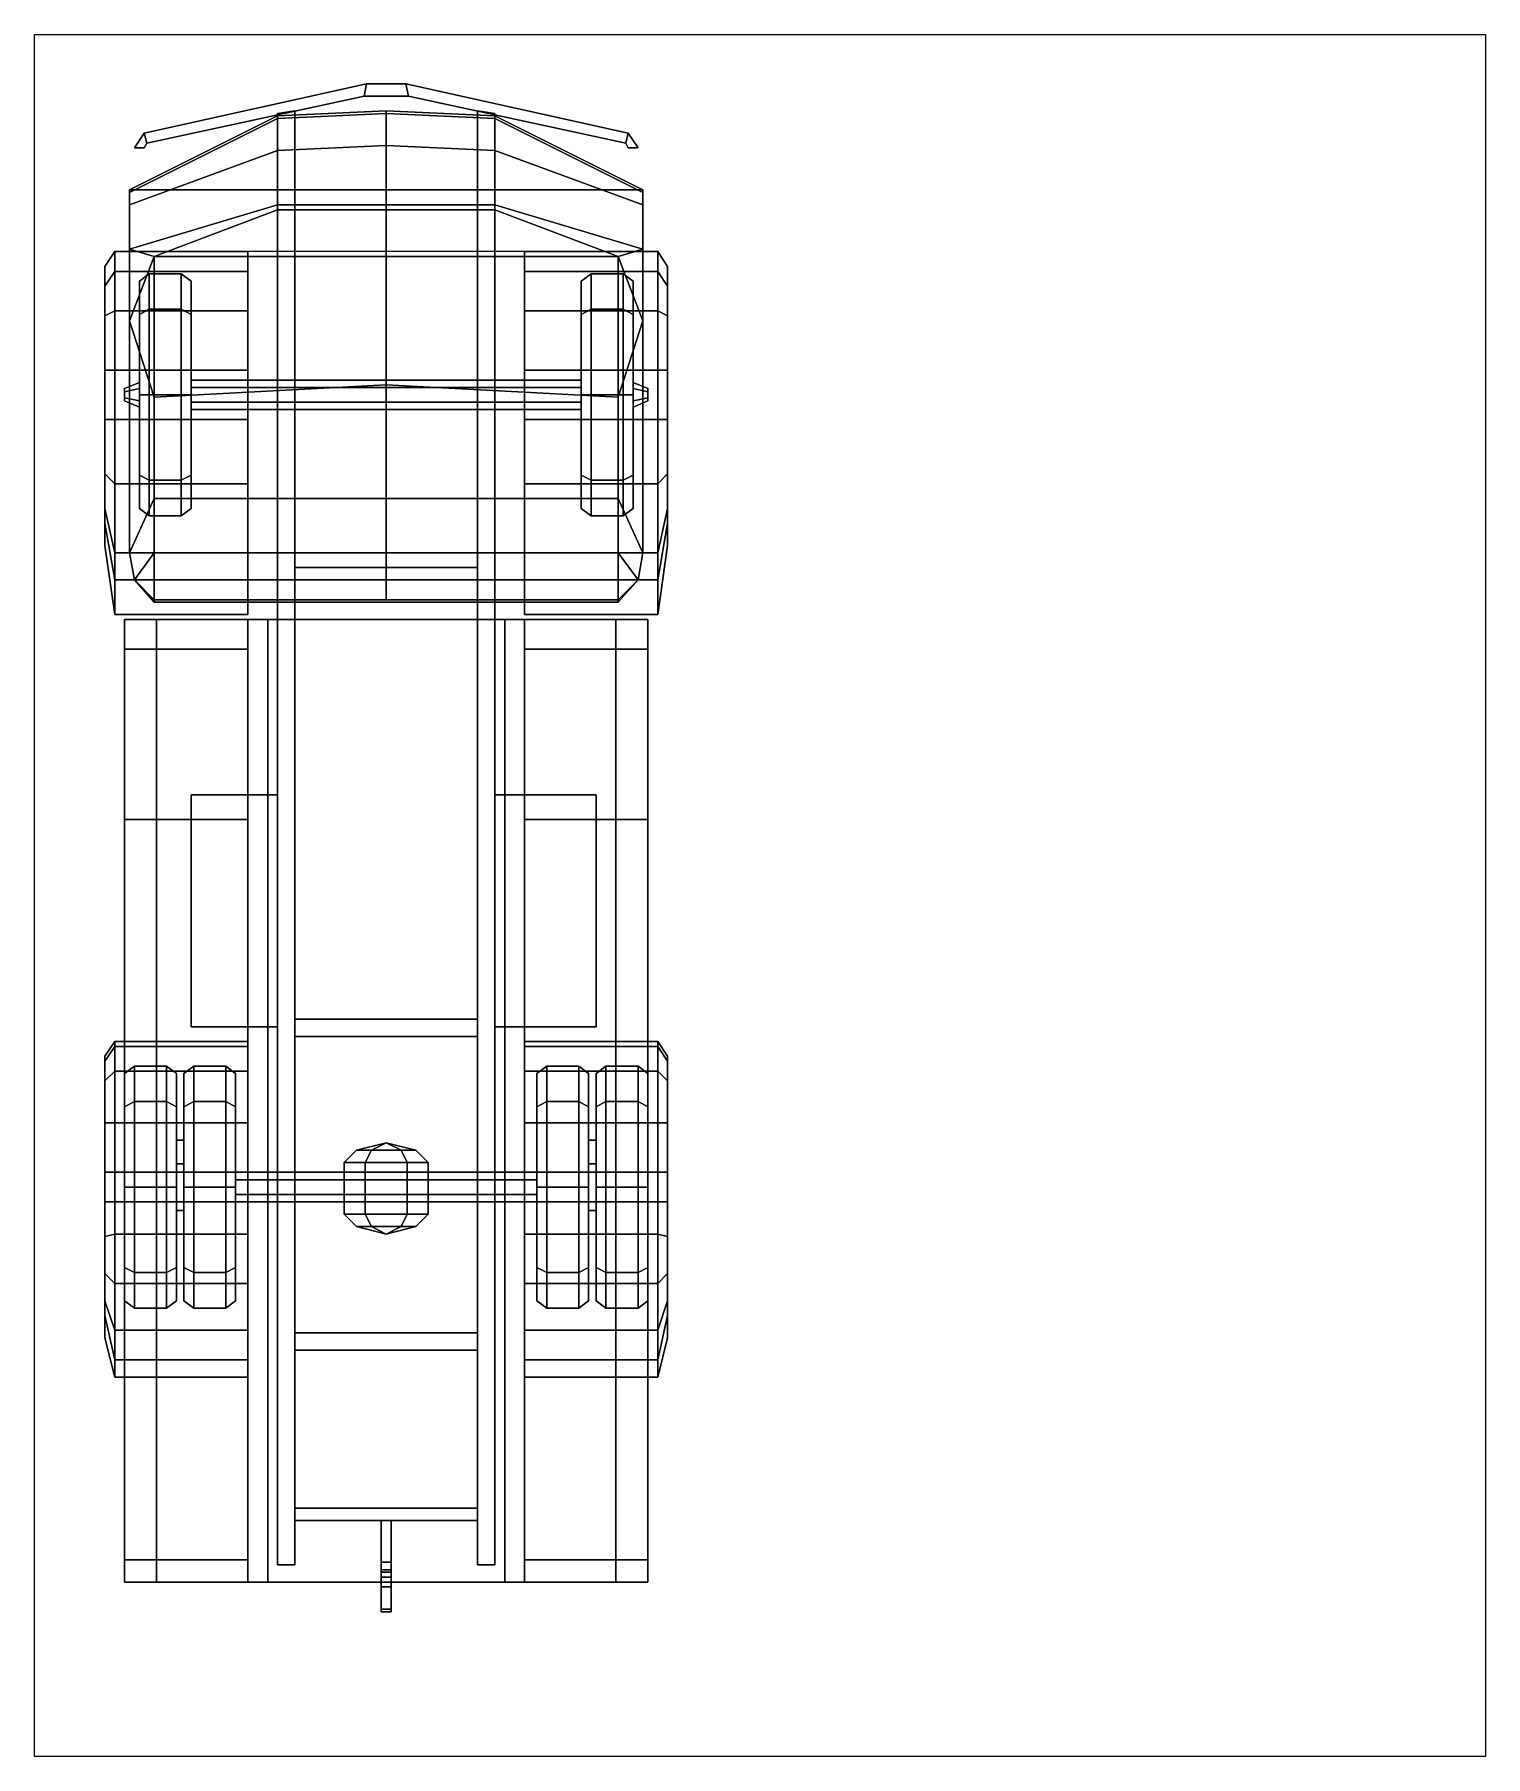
# Model space of a CAD drawing. Header units: millimetres. Extents: x -1.4 to 4.5, y -3.7 to 13.2.
# Drawn here: x -1.42 to 4.45, y -3.69 to 3.29 of the extents above.
import ezdxf

# ---------------------------------------------------------------- set-up
doc = ezdxf.new("R2010")
doc.units = ezdxf.units.MM
for name, color, linetype in [('drawing', 9, 'Continuous'), ('mudguards', 6, 'Continuous'), ('wheels', 2, 'Continuous')]:
    doc.layers.add(name, color=color, linetype=linetype)
picture_1 = doc.add_image_def('image1.gif', size_in_pixel=(800, 674))

msp = doc.modelspace()

# ---------------------------------------------------------------- linework, layer by layer
for points in [[(-0.9799999999999983, 2.89, 0.7599999999999999), (-0.07999999999999881, 3.09, 0.76), (-0.07999999999999881, 3.09, 0.61), (-0.9799999999999983, 2.89, 0.6099999999999999)], [(-0.9699999999999985, 2.85, 0.7599999999999999), (-0.0899999999999986, 3.04, 0.76), (-0.07999999999999881, 3.09, 0.76), (-0.9799999999999983, 2.89, 0.7599999999999999)], [(-0.9799999999999983, 2.89, 0.6099999999999999), (-0.07999999999999881, 3.09, 0.61), (-0.0899999999999986, 3.04, 0.61), (-0.9699999999999985, 2.85, 0.6099999999999999)], [(0.09000000000000034, 3.04, 0.61), (-0.08999999999999962, 3.04, 0.61), (-0.07999999999999963, 3.09, 0.61), (0.08000000000000033, 3.09, 0.61)], [(0.08000000000000033, 3.09, 0.76), (-0.07999999999999963, 3.09, 0.76), (-0.08999999999999962, 3.04, 0.76), (0.09000000000000034, 3.04, 0.76)], [(0.08000000000000033, 3.09, 0.61), (-0.07999999999999963, 3.09, 0.61), (-0.07999999999999963, 3.09, 0.76), (0.08000000000000033, 3.09, 0.76)], [(0.9700000000000003, 2.85, 0.61), (0.09000000000000026, 3.04, 0.61), (0.08000000000000038, 3.09, 0.61), (0.9800000000000003, 2.89, 0.61)], [(0.9800000000000003, 2.89, 0.76), (0.08000000000000038, 3.09, 0.76), (0.09000000000000026, 3.04, 0.76), (0.9700000000000003, 2.85, 0.76)], [(0.9800000000000003, 2.89, 0.61), (0.08000000000000038, 3.09, 0.61), (0.08000000000000038, 3.09, 0.76), (0.9800000000000003, 2.89, 0.76)], [(-0.0899999999999986, 3.04, 0.61), (-0.0899999999999986, 3.04, 0.76), (-0.9699999999999985, 2.85, 0.7599999999999999), (-0.9699999999999985, 2.85, 0.6099999999999999)], [(-0.08999999999999962, 3.04, 0.76), (-0.08999999999999962, 3.04, 0.61), (0.09000000000000034, 3.04, 0.61), (0.09000000000000034, 3.04, 0.76)], [(0.09000000000000026, 3.04, 0.76), (0.09000000000000026, 3.04, 0.61), (0.9700000000000003, 2.85, 0.61), (0.9700000000000003, 2.85, 0.76)], [(-1.04, 2.66, 0.62), (-0.4399999999999996, 2.96, 0.62), (3.649326934390684e-16, 2.98, 0.62), (3.257452901167524e-16, 2.66, 0.62)], [(-0.4399999999999997, 2.95, 1.14), (-0.4399999999999996, 2.96, 0.97), (-1.04, 2.66, 0.97), (-1.04, 2.65, 1.07)], [(-0.4399999999999997, 2.96, 0.97), (-0.4399999999999996, 2.96, 0.62), (-1.04, 2.66, 0.62), (-1.04, 2.66, 0.97)], [(-0.4399999999999997, 2.82, 1.68), (-0.4399999999999996, 2.95, 1.14), (-1.04, 2.65, 1.07), (-1.04, 2.6, 1.56)], [(-0.4400000000000004, -2.91, 0.64), (-0.4399999999999997, 2.97, 0.64), (-0.3699999999999997, 2.98, 0.64), (-0.3700000000000004, -2.91, 0.64)], [(-0.3700000000000004, -2.91, 0.77), (-0.3699999999999997, 2.98, 0.77), (-0.4399999999999997, 2.97, 0.77), (-0.4400000000000004, -2.91, 0.77)], [(3.637080870852461e-16, 2.97, 1.14), (3.649326934390684e-16, 2.98, 0.97), (-0.4399999999999996, 2.96, 0.97), (-0.4399999999999997, 2.95, 1.14)], [(3.649326934390684e-16, 2.98, 0.97), (3.649326934390684e-16, 2.98, 0.62), (-0.4399999999999996, 2.96, 0.62), (-0.4399999999999997, 2.96, 0.97)], [(-0.4399999999999997, 2.97, 0.77), (-0.4399999999999997, 2.97, 0.64), (-0.4400000000000004, -2.91, 0.64), (-0.4400000000000004, -2.91, 0.77)], [(3.477882044855551e-16, 2.84, 1.68), (3.637080870852461e-16, 2.97, 1.14), (-0.4399999999999996, 2.95, 1.14), (-0.4399999999999997, 2.82, 1.68)], [(-0.3700000000000004, -2.91, 0.64), (-0.3699999999999997, 2.98, 0.64), (-0.3699999999999997, 2.98, 0.77), (-0.3700000000000004, -2.91, 0.77)], [(0.4400000000000003, 2.95, 1.14), (0.4400000000000003, 2.96, 0.97), (3.649326934390684e-16, 2.98, 0.97), (3.637080870852461e-16, 2.97, 1.14)], [(3.257452901167524e-16, 2.66, 0.62), (3.649326934390684e-16, 2.98, 0.62), (0.4400000000000003, 2.96, 0.62), (1.04, 2.66, 0.62)], [(0.4400000000000003, 2.96, 0.97), (0.4400000000000003, 2.96, 0.62), (3.649326934390684e-16, 2.98, 0.62), (3.649326934390684e-16, 2.98, 0.97)], [(0.4400000000000003, 2.82, 1.68), (0.4400000000000003, 2.95, 1.14), (3.637080870852461e-16, 2.97, 1.14), (3.477882044855551e-16, 2.84, 1.68)], [(0.3700000000000004, 2.98, 0.77), (0.3700000000000004, 2.98, 0.64), (0.3699999999999997, -2.91, 0.64), (0.3699999999999997, -2.91, 0.77)], [(0.4399999999999997, -2.91, 0.77), (0.4400000000000004, 2.97, 0.77), (0.3700000000000004, 2.98, 0.77), (0.3699999999999997, -2.91, 0.77)], [(0.3699999999999997, -2.91, 0.64), (0.3700000000000004, 2.98, 0.64), (0.4400000000000004, 2.97, 0.64), (0.4399999999999997, -2.91, 0.64)], [(0.4399999999999997, -2.91, 0.64), (0.4400000000000004, 2.97, 0.64), (0.4400000000000004, 2.97, 0.77), (0.4399999999999997, -2.91, 0.77)], [(1.04, 2.66, 0.97), (0.4400000000000003, 2.96, 0.97), (0.4400000000000003, 2.95, 1.14), (1.04, 2.65, 1.07)], [(1.04, 2.66, 0.62), (0.4400000000000003, 2.96, 0.62), (0.4400000000000003, 2.96, 0.97), (1.04, 2.66, 0.97)], [(1.04, 2.65, 1.07), (0.4400000000000003, 2.95, 1.14), (0.4400000000000003, 2.82, 1.68), (1.04, 2.6, 1.56)], [(-1.019999999999999, 2.83, 0.7599999999999999), (-0.9799999999999983, 2.89, 0.7599999999999999), (-0.9799999999999983, 2.89, 0.6099999999999999), (-1.019999999999999, 2.83, 0.6099999999999999)], [(-0.9799999999999983, 2.83, 0.7599999999999999), (-0.9699999999999985, 2.850000000000001, 0.7599999999999999), (-0.9799999999999983, 2.89, 0.7599999999999999), (-1.019999999999999, 2.83, 0.7599999999999999)], [(-1.019999999999999, 2.83, 0.6099999999999999), (-0.9799999999999983, 2.89, 0.6099999999999999), (-0.9699999999999985, 2.850000000000001, 0.6099999999999999), (-0.9799999999999983, 2.83, 0.6099999999999999)], [(0.9800000000000003, 2.83, 0.61), (0.9700000000000002, 2.850000000000001, 0.61), (0.9800000000000003, 2.89, 0.61), (1.02, 2.83, 0.61)], [(1.02, 2.83, 0.76), (0.9800000000000003, 2.89, 0.76), (0.9700000000000002, 2.850000000000001, 0.76), (0.9800000000000003, 2.83, 0.76)], [(1.02, 2.83, 0.61), (0.9800000000000003, 2.89, 0.61), (0.9800000000000003, 2.89, 0.76), (1.02, 2.83, 0.76)], [(-0.4399999999999997, 2.6, 2.22), (-0.4399999999999997, 2.82, 1.68), (-1.04, 2.6, 1.56), (-1.04, 2.42, 2.14)], [(-0.9799999999999983, 2.83, 0.6099999999999999), (-0.9799999999999983, 2.83, 0.7599999999999999), (-1.019999999999999, 2.83, 0.7599999999999999), (-1.019999999999999, 2.83, 0.6099999999999999)], [(-0.9699999999999985, 2.850000000000001, 0.6099999999999999), (-0.9699999999999985, 2.850000000000001, 0.7599999999999999), (-0.9799999999999983, 2.83, 0.7599999999999999), (-0.9799999999999983, 2.83, 0.6099999999999999)], [(3.183976519938181e-16, 2.6, 2.22), (3.477882044855551e-16, 2.84, 1.68), (-0.4399999999999997, 2.82, 1.68), (-0.4399999999999997, 2.6, 2.22)], [(0.4400000000000003, 2.6, 2.22), (0.4400000000000003, 2.82, 1.68), (3.477882044855551e-16, 2.84, 1.68), (3.183976519938181e-16, 2.6, 2.22)], [(1.04, 2.6, 1.56), (0.4400000000000003, 2.82, 1.68), (0.4400000000000003, 2.6, 2.22), (1.04, 2.42, 2.14)], [(0.9700000000000002, 2.850000000000001, 0.76), (0.9700000000000002, 2.850000000000001, 0.61), (0.9800000000000003, 2.83, 0.61), (0.9800000000000003, 2.83, 0.76)], [(0.9800000000000003, 2.83, 0.76), (0.9800000000000003, 2.83, 0.61), (1.02, 2.83, 0.61), (1.02, 2.83, 0.76)], [(-1.04, 2.65, 1.07), (-1.04, 2.66, 0.97), (-1.04, 2.17, 0.97), (-1.04, 1.93, 1.07)], [(-1.04, 2.66, 0.97), (-1.04, 2.66, 0.81), (-1.04, 2.33, 0.81), (-1.04, 2.17, 0.97)], [(-1.04, 2.66, 0.81), (-1.04, 2.66, 0.62), (-1.04, 2.41, 0.62), (-1.04, 2.33, 0.81)], [(-1.04, 2.41, 0.62), (-1.04, 2.66, 0.62), (1.04, 2.66, 0.62), (1.04, 2.41, 0.62)], [(1.04, 2.17, 0.97), (1.04, 2.66, 0.97), (1.04, 2.65, 1.07), (1.04, 1.93, 1.07)], [(1.04, 2.33, 0.81), (1.04, 2.66, 0.81), (1.04, 2.66, 0.97), (1.04, 2.17, 0.97)], [(1.04, 2.41, 0.62), (1.04, 2.66, 0.62), (1.04, 2.66, 0.81), (1.04, 2.33, 0.81)], [(-1.04, 2.6, 1.56), (-1.04, 2.65, 1.07), (-1.04, 1.19, 1.07), (-1.04, 1.19, 1.56)], [(-1.04, 2.42, 2.14), (-1.04, 2.6, 1.56), (-1.04, 1.19, 1.56), (-1.04, 1.19, 2.14)], [(-0.4399999999999997, 2.58, 2.25), (-0.4399999999999997, 2.6, 2.22), (-1.04, 2.42, 2.14), (-0.9399999999999997, 2.39, 2.36)], [(3.159484392861733e-16, 2.58, 2.27), (3.183976519938181e-16, 2.6, 2.22), (-0.4399999999999997, 2.6, 2.22), (-0.4399999999999997, 2.58, 2.25)], [(0.4400000000000004, 2.58, 2.25), (0.4400000000000003, 2.6, 2.22), (3.183976519938181e-16, 2.6, 2.22), (3.159484392861733e-16, 2.58, 2.27)], [(1.04, 2.42, 2.14), (0.4400000000000003, 2.6, 2.22), (0.4400000000000004, 2.58, 2.25), (0.9400000000000004, 2.39, 2.36)], [(1.04, 1.19, 1.07), (1.04, 2.65, 1.07), (1.04, 2.6, 1.56), (1.04, 1.19, 1.56)], [(1.04, 1.19, 1.56), (1.04, 2.6, 1.56), (1.04, 2.42, 2.14), (1.04, 1.19, 2.14)], [(2.926809185635482e-16, 2.39, 2.38), (3.159484392861733e-16, 2.58, 2.27), (-0.4399999999999997, 2.58, 2.25), (-0.9399999999999997, 2.39, 2.36)], [(0.9400000000000004, 2.39, 2.36), (0.4400000000000004, 2.58, 2.25), (3.159484392861733e-16, 2.58, 2.27), (2.926809185635482e-16, 2.39, 2.38)], [(-1.04, 2.13, 2.28), (-1.04, 2.42, 2.14), (-1.04, 1.19, 2.14), (-1.04, 1.19, 2.28)], [(-0.9399999999999997, 2.39, 2.36), (-1.04, 2.42, 2.14), (-1.04, 2.13, 2.28), (-0.9399999999999997, 2.39, 2.36)], [(-0.9399999999999996, 2.39, 2.36), (-1.04, 2.13, 2.28), (-0.9399999999999998, 1.82, 2.47), (-0.9399999999999996, 2.39, 2.36)], [(2.290013881647845e-16, 1.87, 2.49), (2.926809185635482e-16, 2.39, 2.38), (-0.9399999999999997, 2.39, 2.36), (-0.9399999999999998, 1.82, 2.47)], [(0.9400000000000003, 1.82, 2.47), (0.9400000000000004, 2.39, 2.36), (2.926809185635482e-16, 2.39, 2.38), (2.290013881647845e-16, 1.87, 2.49)], [(1.04, 2.13, 2.28), (1.04, 2.42, 2.14), (0.9400000000000004, 2.39, 2.36)], [(1.04, 2.13, 2.28), (0.9400000000000004, 2.39, 2.36), (0.9400000000000003, 1.82, 2.47)], [(1.04, 1.19, 2.14), (1.04, 2.42, 2.14), (1.04, 2.13, 2.28), (1.04, 1.19, 2.28)], [(-0.9399999999999998, 1.82, 2.47), (-1.04, 2.13, 2.28), (-1.04, 1.19, 2.28), (-0.9399999999999998, 1.41, 2.47)], [(1.04, 1.19, 2.28), (1.04, 2.13, 2.28), (0.9400000000000003, 1.82, 2.47), (0.9400000000000003, 1.41, 2.47)], [(1.726694958889552e-16, 1.41, 2.49), (2.290013881647845e-16, 1.87, 2.49), (-0.9399999999999998, 1.82, 2.47), (-0.9399999999999998, 1.41, 2.47)], [(0.9400000000000003, 1.41, 2.47), (0.9400000000000003, 1.82, 2.47), (2.290013881647845e-16, 1.87, 2.49), (1.726694958889552e-16, 1.41, 2.49)], [(-1.04, 1.73, 1.07), (-1.04, 1.47, 0.97), (-1.04, 1.19, 0.97), (-1.04, 1.19, 1.07)], [(1.04, 1.19, 0.97), (1.04, 1.47, 0.97), (1.04, 1.73, 1.07), (1.04, 1.19, 1.07)], [(-1.04, 1.47, 0.97), (-1.04, 1.19, 0.74), (-1.04, 1.19, 0.74), (-1.04, 1.19, 0.97)], [(1.04, 1.19, 0.74), (1.04, 1.19, 0.74), (1.04, 1.47, 0.97), (1.04, 1.19, 0.97)], [(-0.9399999999999998, 1.41, 2.47), (-1.04, 1.19, 2.28), (-1.02, 1.08, 2.28), (-0.94, 1.19, 2.45)], [(1.457281561048629e-16, 1.19, 2.47), (1.726694958889552e-16, 1.41, 2.49), (-0.9399999999999998, 1.41, 2.47), (-0.94, 1.19, 2.45)], [(0.9400000000000002, 1.19, 2.45), (0.9400000000000003, 1.41, 2.47), (1.726694958889552e-16, 1.41, 2.49), (1.457281561048629e-16, 1.19, 2.47)], [(1.02, 1.08, 2.28), (1.04, 1.19, 2.28), (0.9400000000000003, 1.41, 2.47), (0.9400000000000002, 1.19, 2.45)], [(-1.04, 1.19, 2.28), (-1.04, 1.19, 0.74), (-1.02, 1.08, 0.63), (-1.02, 1.08, 2.28)], [(-1.02, 1.08, 0.63), (-1.04, 1.19, 0.74), (1.04, 1.19, 0.74), (1.02, 1.08, 0.63)], [(-0.94, 1.19, 2.45), (-1.02, 1.08, 2.28), (-0.94, 1, 2.28), (-0.94, 1.08, 2.4)], [(1.322574862128168e-16, 1.08, 2.42), (1.457281561048629e-16, 1.19, 2.47), (-0.94, 1.19, 2.45), (-0.94, 1.08, 2.4)], [(0.9400000000000002, 1.08, 2.4), (0.9400000000000002, 1.19, 2.45), (1.457281561048629e-16, 1.19, 2.47), (1.322574862128168e-16, 1.08, 2.42)], [(0.9400000000000002, 0.9999999999999999, 2.28), (1.02, 1.08, 2.28), (0.9400000000000002, 1.19, 2.45), (0.9400000000000002, 1.08, 2.4)], [(1.02, 1.08, 0.63), (1.04, 1.19, 0.74), (1.04, 1.19, 2.28), (1.02, 1.08, 2.28)], [(0.3700000000000001, 1.13, 0.64), (-0.37, 1.13, 0.64), (-0.37, 1.13, 0.77), (0.3700000000000001, 1.13, 0.77)], [(0.3700000000000001, 1.08, 0.64), (-0.37, 1.080000000000001, 0.64), (-0.37, 1.13, 0.64), (0.3700000000000001, 1.13, 0.64)], [(0.3700000000000001, 1.13, 0.77), (-0.37, 1.13, 0.77), (-0.37, 1.080000000000001, 0.77), (0.3700000000000001, 1.08, 0.77)], [(-1.02, 1.08, 2.28), (-1.02, 1.08, 0.63), (-0.94, 0.9900000000000001, 0.6299999999999999), (-0.94, 1, 2.28)], [(-0.94, 0.9900000000000001, 0.6299999999999999), (-1.02, 1.08, 0.63), (1.02, 1.08, 0.63), (0.9400000000000002, 0.9899999999999999, 0.6299999999999999)], [(-0.94, 1.08, 2.4), (-0.94, 1, 2.28), (1.224606353822377e-16, 1, 2.28), (1.322574862128168e-16, 1.08, 2.42)], [(-0.37, 1.080000000000001, 0.77), (-0.37, 1.080000000000001, 0.64), (0.3700000000000001, 1.08, 0.64), (0.3700000000000001, 1.08, 0.77)], [(1.322574862128168e-16, 1.08, 2.42), (1.224606353822377e-16, 1, 2.28), (0.9400000000000002, 0.9999999999999999, 2.28), (0.9400000000000002, 1.08, 2.4)], [(0.9400000000000002, 0.9899999999999999, 0.6299999999999999), (1.02, 1.08, 0.63), (1.02, 1.08, 2.28), (0.9400000000000002, 0.9999999999999999, 2.28)], [(-0.94, 1, 2.28), (-0.94, 0.9900000000000001, 0.6299999999999999), (0.9400000000000002, 0.9899999999999999, 0.6299999999999999), (0.9400000000000002, 0.9999999999999999, 2.28)], [(1.06, 0.9199999999999996, 2.46), (1.06, 0.9199999999999996, 1.140000000000001), (-1.06, 0.9199999999999998, 1.140000000000001), (-1.06, 0.9199999999999998, 2.46)], [(-1.06, 0.9199999999999998, 2.46), (-1.06, 0.9199999999999998, 1.140000000000001), (-1.06, -2.98, 1.140000000000001), (-1.06, -2.98, 2.46)], [(-1.06, -2.98, 1.140000000000001), (-1.06, 0.9199999999999998, 1.140000000000001), (1.06, 0.9199999999999996, 1.140000000000001), (1.06, -2.98, 1.140000000000001)], [(-0.9299999999999999, 0.9199999999999998, 2.63), (-1.06, 0.9199999999999998, 2.46), (-1.06, -2.98, 2.46), (-0.9300000000000004, -2.98, 2.63)], [(0.9300000000000002, 0.9199999999999996, 2.63), (1.06, 0.9199999999999996, 2.46), (-1.06, 0.9199999999999998, 2.46), (-0.9299999999999999, 0.9199999999999998, 2.63)], [(0.4800000000000001, 0.9199999999999996, 2.760000000000001), (0.9300000000000002, 0.9199999999999996, 2.63), (-0.9299999999999999, 0.9199999999999998, 2.63), (-0.4799999999999999, 0.9199999999999998, 2.760000000000001)], [(-0.4799999999999999, 0.9199999999999998, 2.760000000000001), (-0.9299999999999999, 0.9199999999999998, 2.63), (-0.9300000000000004, -2.98, 2.63), (-0.4800000000000004, -2.98, 2.760000000000001)], [(0.5600000000000002, 0.9199999999999998, 1.14), (0.5600000000000002, 0.9199999999999998, 1.05), (-0.5599999999999999, 0.92, 1.05), (-0.5599999999999999, 0.92, 1.14)], [(-0.5599999999999999, 0.92, 1.14), (-0.5599999999999999, 0.92, 1.05), (-0.5600000000000004, -2.98, 1.05), (-0.5600000000000004, -2.98, 1.14)], [(-0.5600000000000004, -2.98, 1.05), (-0.5599999999999999, 0.92, 1.05), (0.5600000000000002, 0.9199999999999998, 1.05), (0.5599999999999997, -2.98, 1.05)], [(0.4799999999999996, -2.98, 2.760000000000001), (0.4800000000000001, 0.9199999999999996, 2.760000000000001), (-0.4799999999999999, 0.9199999999999998, 2.760000000000001), (-0.4800000000000004, -2.98, 2.760000000000001)], [(0.9299999999999997, -2.98, 2.63), (0.9300000000000002, 0.9199999999999996, 2.63), (0.4800000000000001, 0.9199999999999996, 2.760000000000001), (0.4799999999999996, -2.98, 2.760000000000001)], [(0.5599999999999997, -2.98, 1.05), (0.5600000000000002, 0.9199999999999998, 1.05), (0.5600000000000002, 0.9199999999999998, 1.14), (0.5599999999999997, -2.98, 1.14)], [(1.06, -2.98, 2.46), (1.06, 0.9199999999999996, 2.46), (0.9300000000000002, 0.9199999999999996, 2.63), (0.9299999999999997, -2.98, 2.63)], [(1.06, -2.98, 1.140000000000001), (1.06, 0.9199999999999996, 1.140000000000001), (1.06, 0.9199999999999996, 2.46), (1.06, -2.98, 2.46)], [(-0.5599999999999999, 0.8000000000000008, 1.14), (-0.5599999999999999, 0.8000000000000008, 0.77), (-1.06, 0.8000000000000008, 0.77), (-1.06, 0.8000000000000008, 1.14)], [(-1.06, 0.1100000000000001, 0.77), (-1.06, 0.8000000000000008, 0.77), (-0.5599999999999999, 0.8000000000000008, 0.77), (-0.56, 0.1100000000000001, 0.77)], [(-1.06, 0.8000000000000008, 1.14), (-1.06, 0.8000000000000008, 0.77), (-1.06, 0.1100000000000001, 0.77), (-1.06, 0.1100000000000001, 1.14)], [(-0.56, 0.1100000000000001, 0.77), (-0.5599999999999999, 0.8000000000000008, 0.77), (-0.5599999999999999, 0.8000000000000008, 1.14), (-0.56, 0.1100000000000001, 1.14)], [(1.06, 0.8000000000000006, 1.14), (1.06, 0.8000000000000006, 0.77), (0.5600000000000002, 0.8000000000000006, 0.77), (0.5600000000000002, 0.8000000000000006, 1.14)], [(0.5600000000000002, 0.8000000000000006, 1.14), (0.5600000000000002, 0.8000000000000006, 0.77), (0.56, 0.1099999999999999, 0.77), (0.56, 0.1099999999999999, 1.14)], [(0.56, 0.1099999999999999, 0.77), (0.5600000000000002, 0.8000000000000006, 0.77), (1.06, 0.8000000000000006, 0.77), (1.06, 0.1099999999999999, 0.77)], [(1.06, 0.1099999999999999, 0.77), (1.06, 0.8000000000000006, 0.77), (1.06, 0.8000000000000006, 1.14), (1.06, 0.1099999999999999, 1.14)], [(-0.44, 0.2100000000000007, 0.77), (-0.44, 0.2100000000000007, 0.46), (-0.79, 0.2100000000000007, 0.46), (-0.79, 0.2100000000000007, 0.77)], [(-0.79, 0.2100000000000007, 0.77), (-0.79, 0.2100000000000007, 0.46), (-0.7900000000000001, -0.7299999999999999, 0.46), (-0.7900000000000001, -0.7299999999999999, 0.77)], [(-0.4400000000000001, -0.73, 0.77), (-0.44, 0.2100000000000007, 0.77), (-0.79, 0.2100000000000007, 0.77), (-0.7900000000000001, -0.7299999999999999, 0.77)], [(-0.7900000000000001, -0.7299999999999999, 0.46), (-0.79, 0.2100000000000007, 0.46), (-0.44, 0.2100000000000007, 0.46), (-0.4400000000000001, -0.73, 0.46)], [(-0.4400000000000001, -0.73, 0.46), (-0.44, 0.2100000000000007, 0.46), (-0.44, 0.2100000000000007, 0.77), (-0.4400000000000001, -0.73, 0.77)], [(0.4399999999999999, 0.2100000000000006, 0.77), (0.4399999999999999, 0.2100000000000006, 0.46), (0.4399999999999998, -0.73, 0.46), (0.4399999999999998, -0.73, 0.77)], [(0.4399999999999998, -0.73, 0.46), (0.4399999999999999, 0.2100000000000006, 0.46), (0.85, 0.2100000000000005, 0.46), (0.8499999999999999, -0.7300000000000001, 0.46)], [(0.8499999999999999, -0.7300000000000001, 0.77), (0.85, 0.2100000000000005, 0.77), (0.4399999999999999, 0.2100000000000006, 0.77), (0.4399999999999998, -0.73, 0.77)], [(0.85, 0.2100000000000005, 0.77), (0.85, 0.2100000000000005, 0.46), (0.4399999999999999, 0.2100000000000006, 0.46), (0.4399999999999999, 0.2100000000000006, 0.77)], [(0.8499999999999999, -0.7300000000000001, 0.46), (0.85, 0.2100000000000005, 0.46), (0.85, 0.2100000000000005, 0.77), (0.8499999999999999, -0.7300000000000001, 0.77)], [(-1.06, 0.1100000000000001, 1.14), (-1.06, 0.1100000000000001, 0.77), (-0.56, 0.1100000000000001, 0.77), (-0.56, 0.1100000000000001, 1.14)], [(0.56, 0.1099999999999999, 1.14), (0.56, 0.1099999999999999, 0.77), (1.06, 0.1099999999999999, 0.77), (1.06, 0.1099999999999999, 1.14)], [(-0.7900000000000001, -0.7299999999999999, 0.77), (-0.7900000000000001, -0.7299999999999999, 0.46), (-0.4400000000000001, -0.73, 0.46), (-0.4400000000000001, -0.73, 0.77)], [(0.3699999999999999, -0.77, 0.64), (-0.3700000000000002, -0.7699999999999996, 0.64), (-0.3700000000000002, -0.7, 0.64), (0.3699999999999999, -0.7, 0.64)], [(0.3699999999999999, -0.7, 0.77), (-0.3700000000000002, -0.7, 0.77), (-0.3700000000000002, -0.7699999999999996, 0.77), (0.3699999999999999, -0.77, 0.77)], [(0.3699999999999999, -0.7, 0.64), (-0.3700000000000002, -0.7, 0.64), (-0.3700000000000002, -0.7, 0.77), (0.3699999999999999, -0.7, 0.77)], [(0.4399999999999998, -0.73, 0.77), (0.4399999999999998, -0.73, 0.46), (0.8499999999999999, -0.7300000000000001, 0.46), (0.8499999999999999, -0.7300000000000001, 0.77)], [(-0.3700000000000002, -0.7699999999999996, 0.77), (-0.3700000000000002, -0.7699999999999996, 0.64), (0.3699999999999999, -0.77, 0.64), (0.3699999999999999, -0.77, 0.77)], [(-0.06010407640085672, -1.23, 0.3858966859317149), (-0.08500000000000012, -1.28, 0.3427756813566454), (-0.1700000000000002, -1.28, 0.49), (-0.1202081528017132, -1.23, 0.49)], [(-0.1202081528017132, -1.23, 0.49), (-0.1700000000000002, -1.28, 0.49), (-0.08500000000000028, -1.28, 0.6372243186433545), (-0.06010407640085666, -1.23, 0.5941033140682851)], [(-1.475650656355964e-16, -1.2, 0.49), (-0.06010407640085672, -1.23, 0.3858966859317149), (-0.1202081528017132, -1.23, 0.49), (-1.475650656355964e-16, -1.2, 0.49)], [(-1.475650656355964e-16, -1.2, 0.49), (-0.1202081528017132, -1.23, 0.49), (-0.06010407640085666, -1.23, 0.5941033140682851), (-1.475650656355964e-16, -1.2, 0.49)], [(0.06010407640085633, -1.23, 0.3858966859317149), (0.08499999999999987, -1.28, 0.3427756813566454), (-0.08500000000000012, -1.28, 0.3427756813566454), (-0.06010407640085672, -1.23, 0.3858966859317149)], [(-0.06010407640085666, -1.23, 0.5941033140682851), (-0.08500000000000028, -1.28, 0.6372243186433545), (0.08499999999999976, -1.28, 0.6372243186433546), (0.06010407640085638, -1.23, 0.5941033140682851)], [(-1.475650656355964e-16, -1.2, 0.49), (0.06010407640085633, -1.23, 0.3858966859317149), (-0.06010407640085672, -1.23, 0.3858966859317149), (-1.475650656355964e-16, -1.2, 0.49)], [(-1.475650656355964e-16, -1.2, 0.49), (-0.06010407640085666, -1.23, 0.5941033140682851), (0.06010407640085638, -1.23, 0.5941033140682851), (-1.475650656355964e-16, -1.2, 0.49)], [(-1.475650656355964e-16, -1.2, 0.49), (0.1202081528017129, -1.23, 0.49), (0.06010407640085633, -1.23, 0.3858966859317149), (-1.475650656355964e-16, -1.2, 0.49)], [(-1.475650656355964e-16, -1.2, 0.49), (0.06010407640085638, -1.23, 0.5941033140682851), (0.1202081528017129, -1.23, 0.49), (-1.475650656355964e-16, -1.2, 0.49)], [(0.1202081528017129, -1.23, 0.49), (0.1699999999999998, -1.28, 0.49), (0.08499999999999987, -1.28, 0.3427756813566454), (0.06010407640085633, -1.23, 0.3858966859317149)], [(0.06010407640085638, -1.23, 0.5941033140682851), (0.08499999999999976, -1.28, 0.6372243186433546), (0.1699999999999998, -1.28, 0.49), (0.1202081528017129, -1.23, 0.49)], [(-0.1700000000000002, -1.49, 0.49), (-0.0850000000000002, -1.49, 0.6372243186433546), (-0.08500000000000017, -1.28, 0.6372243186433546), (-0.1700000000000002, -1.28, 0.49)], [(-0.08500000000000009, -1.49, 0.3427756813566454), (-0.1700000000000002, -1.49, 0.49), (-0.1700000000000002, -1.28, 0.49), (-0.08500000000000006, -1.28, 0.3427756813566454)], [(-0.0850000000000002, -1.49, 0.6372243186433546), (0.0849999999999998, -1.49, 0.6372243186433546), (0.08499999999999983, -1.28, 0.6372243186433546), (-0.08500000000000017, -1.28, 0.6372243186433546)], [(0.0849999999999999, -1.49, 0.3427756813566455), (-0.08500000000000009, -1.49, 0.3427756813566454), (-0.08500000000000006, -1.28, 0.3427756813566454), (0.08499999999999992, -1.28, 0.3427756813566455)], [(0.0849999999999998, -1.49, 0.6372243186433546), (0.1699999999999998, -1.49, 0.49), (0.1699999999999998, -1.28, 0.49), (0.08499999999999983, -1.28, 0.6372243186433546)], [(0.1699999999999998, -1.49, 0.49), (0.0849999999999999, -1.49, 0.3427756813566455), (0.08499999999999992, -1.28, 0.3427756813566455), (0.1699999999999998, -1.28, 0.49)], [(-0.1202081528017133, -1.54, 0.49), (-0.1700000000000002, -1.49, 0.49), (-0.0850000000000002, -1.49, 0.3427756813566454), (-0.06010407640085667, -1.54, 0.3858966859317149)], [(-0.06010407640085672, -1.54, 0.5941033140682851), (-0.08500000000000009, -1.49, 0.6372243186433546), (-0.1700000000000002, -1.49, 0.49), (-0.1202081528017133, -1.54, 0.49)], [(-0.06010407640085667, -1.54, 0.3858966859317149), (-0.0850000000000002, -1.49, 0.3427756813566454), (0.08499999999999978, -1.49, 0.3427756813566454), (0.06010407640085638, -1.54, 0.3858966859317149)], [(0.06010407640085632, -1.54, 0.5941033140682851), (0.08499999999999995, -1.49, 0.6372243186433545), (-0.08500000000000009, -1.49, 0.6372243186433546), (-0.06010407640085672, -1.54, 0.5941033140682851)], [(0.06010407640085638, -1.54, 0.3858966859317149), (0.08499999999999978, -1.49, 0.3427756813566454), (0.1699999999999998, -1.49, 0.49), (0.1202081528017128, -1.54, 0.49)], [(0.1202081528017128, -1.54, 0.49), (0.1699999999999998, -1.49, 0.49), (0.08499999999999995, -1.49, 0.6372243186433545), (0.06010407640085632, -1.54, 0.5941033140682851)], [(-1.81854043542623e-16, -1.57, 0.49), (-0.1202081528017133, -1.54, 0.49), (-0.06010407640085667, -1.54, 0.3858966859317149), (-1.81854043542623e-16, -1.57, 0.49)], [(-1.81854043542623e-16, -1.57, 0.49), (-0.06010407640085672, -1.54, 0.5941033140682851), (-0.1202081528017133, -1.54, 0.49), (-1.81854043542623e-16, -1.57, 0.49)], [(-1.81854043542623e-16, -1.57, 0.49), (-0.06010407640085667, -1.54, 0.3858966859317149), (0.06010407640085638, -1.54, 0.3858966859317149), (-1.81854043542623e-16, -1.57, 0.49)], [(-1.81854043542623e-16, -1.57, 0.49), (0.06010407640085632, -1.54, 0.5941033140682851), (-0.06010407640085672, -1.54, 0.5941033140682851), (-1.81854043542623e-16, -1.57, 0.49)], [(-1.81854043542623e-16, -1.57, 0.49), (0.06010407640085638, -1.54, 0.3858966859317149), (0.1202081528017128, -1.54, 0.49), (-1.81854043542623e-16, -1.57, 0.49)], [(-1.81854043542623e-16, -1.57, 0.49), (0.1202081528017128, -1.54, 0.49), (0.06010407640085632, -1.54, 0.5941033140682851), (-1.81854043542623e-16, -1.57, 0.49)], [(0.3699999999999998, -1.97, 0.64), (-0.3700000000000003, -1.97, 0.64), (-0.3700000000000003, -1.97, 0.77), (0.3699999999999998, -1.97, 0.77)], [(0.3699999999999997, -2.04, 0.64), (-0.3700000000000003, -2.04, 0.64), (-0.3700000000000003, -1.97, 0.64), (0.3699999999999998, -1.97, 0.64)], [(0.3699999999999998, -1.97, 0.77), (-0.3700000000000003, -1.97, 0.77), (-0.3700000000000003, -2.04, 0.77), (0.3699999999999997, -2.04, 0.77)], [(-1.06, -2.08, 1.14), (-1.06, -2.08, 0.77), (-1.06, -2.89, 0.77), (-1.06, -2.89, 1.14)], [(-0.5600000000000003, -2.08, 1.14), (-0.5600000000000003, -2.08, 0.77), (-1.06, -2.08, 0.77), (-1.06, -2.08, 1.14)], [(-1.06, -2.89, 0.77), (-1.06, -2.08, 0.77), (-0.5600000000000003, -2.08, 0.77), (-0.5600000000000004, -2.89, 0.77)], [(-0.5600000000000004, -2.89, 0.77), (-0.5600000000000003, -2.08, 0.77), (-0.5600000000000003, -2.08, 1.14), (-0.5600000000000004, -2.89, 1.14)], [(-0.3700000000000003, -2.04, 0.77), (-0.3700000000000003, -2.04, 0.64), (0.3699999999999997, -2.04, 0.64), (0.3699999999999997, -2.04, 0.77)], [(0.5599999999999998, -2.08, 1.14), (0.5599999999999998, -2.08, 0.77), (0.5599999999999997, -2.89, 0.77), (0.5599999999999997, -2.89, 1.14)], [(1.06, -2.08, 1.14), (1.06, -2.08, 0.77), (0.5599999999999998, -2.08, 0.77), (0.5599999999999998, -2.08, 1.14)], [(0.5599999999999997, -2.89, 0.77), (0.5599999999999998, -2.08, 0.77), (1.06, -2.08, 0.77), (1.06, -2.89, 0.77)], [(1.06, -2.89, 0.77), (1.06, -2.08, 0.77), (1.06, -2.08, 1.14), (1.06, -2.89, 1.14)], [(0.3699999999999997, -2.73, 0.64), (-0.3700000000000004, -2.73, 0.64), (-0.3700000000000004, -2.68, 0.64), (0.3699999999999997, -2.68, 0.64)], [(0.3699999999999997, -2.68, 0.77), (-0.3700000000000004, -2.68, 0.77), (-0.3700000000000004, -2.73, 0.77), (0.3699999999999997, -2.73, 0.77)], [(0.3699999999999997, -2.68, 0.64), (-0.3700000000000004, -2.68, 0.64), (-0.3700000000000004, -2.68, 0.77), (0.3699999999999997, -2.68, 0.77)], [(-0.3700000000000004, -2.73, 0.77), (-0.3700000000000004, -2.73, 0.64), (0.3699999999999997, -2.73, 0.64), (0.3699999999999997, -2.73, 0.77)], [(-0.02000000000000035, -2.73, 0.77), (-0.02000000000000037, -2.9, 0.77), (0.01999999999999965, -2.9, 0.77), (0.01999999999999967, -2.73, 0.77)], [(-0.02000000000000035, -2.73, 0.7000000000000001), (-0.02000000000000037, -2.9, 0.7000000000000001), (-0.02000000000000037, -2.9, 0.77), (-0.02000000000000035, -2.73, 0.77)], [(0.01999999999999967, -2.73, 0.7000000000000001), (0.01999999999999965, -2.9, 0.7000000000000001), (-0.02000000000000037, -2.9, 0.7000000000000001), (-0.02000000000000035, -2.73, 0.7000000000000001)], [(0.01999999999999965, -2.9, 0.77), (0.01999999999999965, -2.9, 0.7000000000000001), (0.01999999999999967, -2.73, 0.7000000000000001), (0.01999999999999967, -2.73, 0.77)], [(-1.06, -2.89, 1.14), (-1.06, -2.89, 0.77), (-0.5600000000000004, -2.89, 0.77), (-0.5600000000000004, -2.89, 1.14)], [(-0.4400000000000004, -2.91, 0.77), (-0.4400000000000004, -2.91, 0.64), (-0.3700000000000004, -2.91, 0.64), (-0.3700000000000004, -2.91, 0.77)], [(-0.02000000000000037, -2.9, 0.7000000000000001), (-0.02000000000000038, -2.93, 0.7000000000000001), (-0.02000000000000038, -2.93, 0.8), (-0.02000000000000037, -2.9, 0.77)], [(0.01999999999999965, -2.9, 0.7000000000000001), (0.01999999999999964, -2.93, 0.7000000000000001), (-0.02000000000000038, -2.93, 0.7000000000000001), (-0.02000000000000037, -2.9, 0.7000000000000001)], [(-0.02000000000000037, -2.9, 0.77), (-0.02000000000000038, -2.93, 0.8), (0.01999999999999964, -2.93, 0.8), (0.01999999999999965, -2.9, 0.77)], [(0.01999999999999963, -3, 0.8200000000000001), (0.01999999999999964, -2.93, 0.8), (-0.02000000000000038, -2.93, 0.8), (-0.02000000000000039, -3, 0.8200000000000001)], [(-0.02000000000000038, -2.93, 0.8), (-0.02000000000000038, -2.96, 0.77), (-0.02000000000000039, -3, 0.8), (-0.02000000000000039, -3, 0.8200000000000001)], [(-0.02000000000000038, -2.93, 0.7000000000000001), (-0.02000000000000038, -2.96, 0.73), (-0.02000000000000038, -2.96, 0.77), (-0.02000000000000038, -2.93, 0.8)], [(-0.02000000000000038, -2.94, 0.6900000000000001), (-0.02000000000000038, -2.98, 0.71), (-0.02000000000000038, -2.96, 0.73), (-0.02000000000000038, -2.93, 0.7000000000000001)], [(0.01999999999999964, -2.93, 0.7000000000000001), (0.01999999999999964, -2.94, 0.6900000000000001), (-0.02000000000000038, -2.94, 0.6900000000000001), (-0.02000000000000038, -2.93, 0.7000000000000001)], [(0.01999999999999964, -2.93, 0.8), (0.01999999999999964, -2.93, 0.7000000000000001), (0.01999999999999965, -2.9, 0.7000000000000001), (0.01999999999999965, -2.9, 0.77)], [(0.01999999999999963, -3, 0.8), (0.01999999999999964, -2.96, 0.77), (0.01999999999999964, -2.93, 0.8), (0.01999999999999963, -3, 0.8200000000000001)], [(0.01999999999999964, -2.96, 0.77), (0.01999999999999964, -2.96, 0.73), (0.01999999999999964, -2.93, 0.7000000000000001), (0.01999999999999964, -2.93, 0.8)], [(0.01999999999999964, -2.96, 0.73), (0.01999999999999964, -2.98, 0.71), (0.01999999999999964, -2.94, 0.6900000000000001), (0.01999999999999964, -2.93, 0.7000000000000001)], [(0.3699999999999997, -2.91, 0.77), (0.3699999999999997, -2.91, 0.64), (0.4399999999999997, -2.91, 0.64), (0.4399999999999997, -2.91, 0.77)], [(0.5599999999999997, -2.89, 1.14), (0.5599999999999997, -2.89, 0.77), (1.06, -2.89, 0.77), (1.06, -2.89, 1.14)], [(-1.06, -2.98, 2.46), (-1.06, -2.98, 1.140000000000001), (1.06, -2.98, 1.140000000000001), (1.06, -2.98, 2.46)], [(-0.9300000000000004, -2.98, 2.63), (-1.06, -2.98, 2.46), (1.06, -2.98, 2.46), (0.9299999999999997, -2.98, 2.63)], [(-0.4800000000000004, -2.98, 2.760000000000001), (-0.9300000000000004, -2.98, 2.63), (0.9299999999999997, -2.98, 2.63), (0.4799999999999996, -2.98, 2.760000000000001)], [(-0.5600000000000004, -2.98, 1.14), (-0.5600000000000004, -2.98, 1.05), (0.5599999999999997, -2.98, 1.05), (0.5599999999999997, -2.98, 1.14)], [(-0.02000000000000038, -2.98, 0.71), (-0.02000000000000038, -2.94, 0.69), (-0.0200000000000004, -3.1, 0.6900000000000001), (-0.0200000000000004, -3.09, 0.71)], [(-0.0200000000000004, -3.1, 0.6900000000000001), (-0.02000000000000038, -2.94, 0.69), (0.01999999999999964, -2.94, 0.69), (0.01999999999999962, -3.1, 0.6900000000000001)], [(-0.02000000000000039, -3, 0.8), (-0.02000000000000038, -2.96, 0.77), (0.01999999999999964, -2.96, 0.77), (0.01999999999999963, -3, 0.8)], [(-0.02000000000000038, -2.96, 0.77), (-0.02000000000000038, -2.96, 0.73), (0.01999999999999964, -2.96, 0.73), (0.01999999999999964, -2.96, 0.77)], [(-0.02000000000000038, -2.96, 0.73), (-0.02000000000000038, -2.98, 0.71), (0.01999999999999964, -2.98, 0.71), (0.01999999999999964, -2.96, 0.73)], [(0.01999999999999962, -3.09, 0.71), (0.01999999999999964, -2.98, 0.71), (-0.02000000000000038, -2.98, 0.71), (-0.0200000000000004, -3.09, 0.71)], [(-0.02000000000000039, -3, 0.8200000000000001), (-0.02000000000000039, -3, 0.8), (-0.0200000000000004, -3.1, 0.81), (-0.0200000000000004, -3.1, 0.8300000000000001)], [(0.01999999999999962, -3.1, 0.8300000000000001), (0.01999999999999963, -3, 0.8200000000000001), (-0.02000000000000039, -3, 0.8200000000000001), (-0.0200000000000004, -3.1, 0.8300000000000001)], [(-0.0200000000000004, -3.1, 0.81), (-0.02000000000000039, -3, 0.8), (0.01999999999999963, -3, 0.8), (0.01999999999999962, -3.1, 0.81)], [(0.01999999999999962, -3.1, 0.6900000000000001), (0.01999999999999964, -2.94, 0.69), (0.01999999999999964, -2.98, 0.71), (0.01999999999999962, -3.09, 0.71)], [(0.01999999999999962, -3.1, 0.81), (0.01999999999999963, -3, 0.8), (0.01999999999999963, -3, 0.8200000000000001), (0.01999999999999962, -3.1, 0.8300000000000001)], [(-0.0200000000000004, -3.09, 0.71), (-0.0200000000000004, -3.1, 0.6900000000000001), (0.01999999999999962, -3.1, 0.6900000000000001), (0.01999999999999962, -3.09, 0.71)], [(-0.0200000000000004, -3.1, 0.8300000000000001), (-0.0200000000000004, -3.1, 0.81), (0.01999999999999962, -3.1, 0.81), (0.01999999999999962, -3.1, 0.8300000000000001)]]:
    msp.add_3dface(points)
at = {"layer": 'mudguards'}
for points in [[(-1.1, 2.33, 0.81), (-1.1, 2.41, 0.62), (-1.14, 2.35, 0.6200000000000001), (-1.14, 2.27, 0.78)], [(-1.14, 2.27, 0.78), (-1.14, 2.35, 0.6200000000000001), (-1.1, 2.41, 0.62), (-1.1, 2.33, 0.81)], [(-0.5599999999999997, 2.33, 0.81), (-0.5599999999999997, 2.41, 0.62), (-1.1, 2.41, 0.62), (-1.1, 2.33, 0.81)], [(-1.1, 2.33, 0.81), (-1.1, 2.41, 0.62), (-0.5599999999999997, 2.41, 0.62), (-0.5599999999999997, 2.33, 0.81)], [(0.5600000000000004, 2.33, 0.81), (0.5600000000000004, 2.41, 0.62), (1.1, 2.41, 0.62), (1.1, 2.33, 0.81)], [(1.1, 2.33, 0.81), (1.1, 2.41, 0.62), (0.5600000000000004, 2.41, 0.62), (0.5600000000000004, 2.33, 0.81)], [(1.1, 2.33, 0.81), (1.1, 2.41, 0.62), (1.14, 2.35, 0.6200000000000001), (1.14, 2.27, 0.78)], [(1.14, 2.27, 0.78), (1.14, 2.35, 0.6200000000000001), (1.1, 2.41, 0.62), (1.1, 2.33, 0.81)], [(-1.14, 2.15, 0.91), (-1.14, 2.27, 0.78), (-1.1, 2.33, 0.81), (-1.1, 2.17, 0.97)], [(-1.1, 2.17, 0.97), (-1.1, 2.33, 0.81), (-1.14, 2.27, 0.78), (-1.14, 2.15, 0.91)], [(-1.1, 2.17, 0.97), (-1.1, 2.33, 0.81), (-0.5599999999999997, 2.33, 0.81), (-0.5599999999999998, 2.17, 0.97)], [(-0.5599999999999998, 2.17, 0.97), (-0.5599999999999997, 2.33, 0.81), (-1.1, 2.33, 0.81), (-1.1, 2.17, 0.97)], [(1.1, 2.17, 0.97), (1.1, 2.33, 0.81), (0.5600000000000004, 2.33, 0.81), (0.5600000000000003, 2.17, 0.97)], [(0.5600000000000003, 2.17, 0.97), (0.5600000000000004, 2.33, 0.81), (1.1, 2.33, 0.81), (1.1, 2.17, 0.97)], [(1.1, 2.17, 0.97), (1.1, 2.33, 0.81), (1.14, 2.27, 0.78), (1.14, 2.15, 0.91)], [(1.14, 2.15, 0.91), (1.14, 2.27, 0.78), (1.1, 2.33, 0.81), (1.1, 2.17, 0.97)], [(-1.14, 1.930000000000001, 1.01), (-1.14, 2.15, 0.91), (-1.1, 2.17, 0.97), (-1.1, 1.930000000000001, 1.07)], [(-1.1, 1.930000000000001, 1.07), (-1.1, 2.17, 0.97), (-1.14, 2.15, 0.91), (-1.14, 1.930000000000001, 1.01)], [(-1.1, 1.930000000000001, 1.07), (-1.1, 2.17, 0.97), (-0.5599999999999998, 2.17, 0.97), (-0.5599999999999998, 1.93, 1.07)], [(-0.5599999999999998, 1.93, 1.07), (-0.5599999999999998, 2.17, 0.97), (-1.1, 2.17, 0.97), (-1.1, 1.930000000000001, 1.07)], [(1.1, 1.93, 1.07), (1.1, 2.17, 0.97), (0.5600000000000003, 2.17, 0.97), (0.5600000000000003, 1.93, 1.07)], [(0.5600000000000003, 1.93, 1.07), (0.5600000000000003, 2.17, 0.97), (1.1, 2.17, 0.97), (1.1, 1.93, 1.07)], [(1.14, 1.93, 1.01), (1.14, 2.15, 0.91), (1.1, 2.17, 0.97), (1.1, 1.93, 1.07)], [(1.1, 1.93, 1.07), (1.1, 2.17, 0.97), (1.14, 2.15, 0.91), (1.14, 1.93, 1.01)], [(-1.1, 1.730000000000001, 1.07), (-1.1, 1.93, 1.07), (-1.14, 1.93, 1.01), (-1.14, 1.730000000000001, 1.01)], [(-1.14, 1.730000000000001, 1.01), (-1.14, 1.93, 1.01), (-1.1, 1.93, 1.07), (-1.1, 1.730000000000001, 1.07)], [(-0.5599999999999998, 1.73, 1.07), (-0.5599999999999998, 1.93, 1.07), (-1.1, 1.93, 1.07), (-1.1, 1.730000000000001, 1.07)], [(-1.1, 1.730000000000001, 1.07), (-1.1, 1.93, 1.07), (-0.5599999999999998, 1.93, 1.07), (-0.5599999999999998, 1.73, 1.07)], [(1.1, 1.73, 1.07), (1.1, 1.93, 1.07), (0.5600000000000003, 1.93, 1.07), (0.5600000000000003, 1.73, 1.07)], [(0.5600000000000003, 1.73, 1.07), (0.5600000000000003, 1.93, 1.07), (1.1, 1.93, 1.07), (1.1, 1.73, 1.07)], [(1.14, 1.73, 1.01), (1.14, 1.93, 1.01), (1.1, 1.93, 1.07), (1.1, 1.73, 1.07)], [(1.1, 1.73, 1.07), (1.1, 1.93, 1.07), (1.14, 1.93, 1.01), (1.14, 1.73, 1.01)], [(-1.14, 1.51, 0.91), (-1.14, 1.73, 1.01), (-1.1, 1.73, 1.07), (-1.1, 1.47, 0.97)], [(-1.1, 1.47, 0.97), (-1.1, 1.73, 1.07), (-1.14, 1.73, 1.01), (-1.14, 1.51, 0.91)], [(-1.1, 1.47, 0.97), (-1.1, 1.73, 1.07), (-0.5599999999999998, 1.73, 1.07), (-0.5599999999999998, 1.47, 0.97)], [(-0.5599999999999998, 1.47, 0.97), (-0.5599999999999998, 1.73, 1.07), (-1.1, 1.73, 1.07), (-1.1, 1.47, 0.97)], [(1.1, 1.47, 0.97), (1.1, 1.73, 1.07), (0.5600000000000003, 1.73, 1.07), (0.5600000000000003, 1.47, 0.97)], [(0.5600000000000003, 1.47, 0.97), (0.5600000000000003, 1.73, 1.07), (1.1, 1.73, 1.07), (1.1, 1.47, 0.97)], [(1.14, 1.51, 0.91), (1.14, 1.73, 1.01), (1.1, 1.73, 1.07), (1.1, 1.47, 0.97)], [(1.1, 1.47, 0.97), (1.1, 1.73, 1.07), (1.14, 1.73, 1.01), (1.14, 1.51, 0.91)], [(-1.14, 1.37, 0.77), (-1.14, 1.51, 0.91), (-1.1, 1.47, 0.97), (-1.1, 1.19, 0.74)], [(-1.1, 1.19, 0.74), (-1.1, 1.47, 0.97), (-1.14, 1.51, 0.91), (-1.14, 1.37, 0.77)], [(-1.1, 1.19, 0.74), (-1.1, 1.47, 0.97), (-0.5599999999999998, 1.47, 0.97), (-0.5599999999999999, 1.19, 0.74)], [(-0.5599999999999999, 1.19, 0.74), (-0.5599999999999998, 1.47, 0.97), (-1.1, 1.47, 0.97), (-1.1, 1.19, 0.74)], [(0.5600000000000002, 1.19, 0.74), (0.5600000000000003, 1.47, 0.97), (1.1, 1.47, 0.97), (1.1, 1.19, 0.74)], [(1.1, 1.19, 0.74), (1.1, 1.47, 0.97), (0.5600000000000003, 1.47, 0.97), (0.5600000000000002, 1.19, 0.74)], [(1.14, 1.37, 0.77), (1.14, 1.51, 0.91), (1.1, 1.47, 0.97), (1.1, 1.19, 0.74)], [(1.1, 1.19, 0.74), (1.1, 1.47, 0.97), (1.14, 1.51, 0.91), (1.14, 1.37, 0.77)], [(-1.14, 1.31, 0.62), (-1.14, 1.37, 0.77), (-1.1, 1.19, 0.74), (-1.1, 1.08, 0.63)], [(-1.1, 1.08, 0.63), (-1.1, 1.19, 0.74), (-1.14, 1.37, 0.77), (-1.14, 1.31, 0.62)], [(1.14, 1.31, 0.62), (1.14, 1.37, 0.77), (1.1, 1.19, 0.74), (1.1, 1.08, 0.63)], [(1.1, 1.08, 0.63), (1.1, 1.19, 0.74), (1.14, 1.37, 0.77), (1.14, 1.31, 0.62)], [(-1.14, 1.22, 0.47), (-1.14, 1.31, 0.62), (-1.1, 1.08, 0.63), (-1.1, 0.9400000000000002, 0.47)], [(-1.1, 0.9400000000000002, 0.47), (-1.1, 1.08, 0.63), (-1.14, 1.31, 0.62), (-1.14, 1.22, 0.47)], [(1.14, 1.22, 0.47), (1.14, 1.31, 0.62), (1.1, 1.08, 0.63), (1.1, 0.94, 0.47)], [(1.1, 0.94, 0.47), (1.1, 1.08, 0.63), (1.14, 1.31, 0.62), (1.14, 1.22, 0.47)], [(-1.1, 1.08, 0.63), (-1.1, 1.19, 0.74), (-0.5599999999999999, 1.19, 0.74), (-0.5599999999999999, 1.08, 0.63)], [(-0.5599999999999999, 1.08, 0.63), (-0.5599999999999999, 1.19, 0.74), (-1.1, 1.19, 0.74), (-1.1, 1.08, 0.63)], [(0.5600000000000002, 1.08, 0.63), (0.5600000000000002, 1.19, 0.74), (1.1, 1.19, 0.74), (1.1, 1.08, 0.63)], [(1.1, 1.08, 0.63), (1.1, 1.19, 0.74), (0.5600000000000002, 1.19, 0.74), (0.5600000000000002, 1.08, 0.63)], [(-1.1, 0.9400000000000002, 0.47), (-1.1, 1.08, 0.63), (-0.5599999999999999, 1.08, 0.63), (-0.5599999999999999, 0.9400000000000002, 0.47)], [(-0.5599999999999999, 0.9400000000000002, 0.47), (-0.5599999999999999, 1.08, 0.63), (-1.1, 1.08, 0.63), (-1.1, 0.9400000000000002, 0.47)], [(1.1, 0.94, 0.47), (1.1, 1.08, 0.63), (0.5600000000000002, 1.08, 0.63), (0.5600000000000002, 0.94, 0.47)], [(0.5600000000000002, 0.94, 0.47), (0.5600000000000002, 1.08, 0.63), (1.1, 1.08, 0.63), (1.1, 0.94, 0.47)], [(-1.1, -0.8099999999999999, 0.74), (-1.1, -0.7899999999999999, 0.5499999999999999), (-1.14, -0.8499999999999999, 0.58), (-1.14, -0.8699999999999999, 0.71)], [(-1.14, -0.8699999999999999, 0.71), (-1.14, -0.8499999999999999, 0.58), (-1.1, -0.7899999999999999, 0.5499999999999999), (-1.1, -0.8099999999999999, 0.74)], [(-1.14, -0.9499999999999995, 0.86), (-1.14, -0.8699999999999999, 0.71), (-1.1, -0.8099999999999999, 0.74), (-1.1, -0.9099999999999999, 0.93)], [(-1.1, -0.9099999999999999, 0.93), (-1.1, -0.8099999999999999, 0.74), (-1.14, -0.8699999999999999, 0.71), (-1.14, -0.9499999999999995, 0.86)], [(-0.5600000000000002, -0.8099999999999999, 0.74), (-0.5600000000000002, -0.7899999999999999, 0.5499999999999999), (-1.1, -0.7899999999999999, 0.5499999999999999), (-1.1, -0.8099999999999999, 0.74)], [(-1.1, -0.8099999999999999, 0.74), (-1.1, -0.7899999999999999, 0.5499999999999999), (-0.5600000000000002, -0.7899999999999999, 0.5499999999999999), (-0.5600000000000002, -0.8099999999999999, 0.74)], [(-1.1, -0.9099999999999999, 0.93), (-1.1, -0.8099999999999999, 0.74), (-0.5600000000000002, -0.8099999999999999, 0.74), (-0.5600000000000002, -0.9099999999999999, 0.93)], [(-0.5600000000000002, -0.9099999999999999, 0.93), (-0.5600000000000002, -0.8099999999999999, 0.74), (-1.1, -0.8099999999999999, 0.74), (-1.1, -0.9099999999999999, 0.93)], [(0.5599999999999999, -0.8100000000000002, 0.74), (0.5599999999999999, -0.7900000000000001, 0.5499999999999999), (1.1, -0.7900000000000001, 0.5499999999999999), (1.1, -0.8100000000000002, 0.74)], [(1.1, -0.8100000000000002, 0.74), (1.1, -0.7900000000000001, 0.5499999999999999), (0.5599999999999999, -0.7900000000000001, 0.5499999999999999), (0.5599999999999999, -0.8100000000000002, 0.74)], [(0.5599999999999999, -0.9100000000000001, 0.93), (0.5599999999999999, -0.8100000000000002, 0.74), (1.1, -0.8100000000000002, 0.74), (1.1, -0.9100000000000001, 0.93)], [(1.1, -0.9100000000000001, 0.93), (1.1, -0.8100000000000002, 0.74), (0.5599999999999999, -0.8100000000000002, 0.74), (0.5599999999999999, -0.9100000000000001, 0.93)], [(1.1, -0.8100000000000002, 0.74), (1.1, -0.7900000000000001, 0.5499999999999999), (1.14, -0.8500000000000001, 0.58), (1.14, -0.8700000000000001, 0.71)], [(1.14, -0.8700000000000001, 0.71), (1.14, -0.8500000000000001, 0.58), (1.1, -0.7900000000000001, 0.5499999999999999), (1.1, -0.8100000000000002, 0.74)], [(1.1, -0.9100000000000001, 0.93), (1.1, -0.8100000000000002, 0.74), (1.14, -0.8700000000000001, 0.71), (1.14, -0.9499999999999997, 0.86)], [(1.14, -0.9499999999999997, 0.86), (1.14, -0.8700000000000001, 0.71), (1.1, -0.8100000000000002, 0.74), (1.1, -0.9100000000000001, 0.93)], [(-1.1, -1.119999999999999, 1.08), (-1.1, -0.9099999999999999, 0.93), (-1.14, -0.95, 0.86), (-1.14, -1.119999999999999, 1.01)], [(-1.14, -1.119999999999999, 1.01), (-1.14, -0.95, 0.86), (-1.1, -0.9099999999999999, 0.93), (-1.1, -1.119999999999999, 1.08)], [(-0.5600000000000002, -1.12, 1.08), (-0.5600000000000002, -0.9099999999999999, 0.93), (-1.1, -0.9099999999999999, 0.93), (-1.1, -1.119999999999999, 1.08)], [(-1.1, -1.119999999999999, 1.08), (-1.1, -0.9099999999999999, 0.93), (-0.5600000000000002, -0.9099999999999999, 0.93), (-0.5600000000000002, -1.12, 1.08)], [(1.1, -1.12, 1.08), (1.1, -0.9100000000000001, 0.93), (0.5599999999999999, -0.9100000000000001, 0.93), (0.5599999999999999, -1.12, 1.08)], [(0.5599999999999999, -1.12, 1.08), (0.5599999999999999, -0.9100000000000001, 0.93), (1.1, -0.9100000000000001, 0.93), (1.1, -1.12, 1.08)], [(1.14, -1.12, 1.01), (1.14, -0.9500000000000002, 0.86), (1.1, -0.9100000000000001, 0.93), (1.1, -1.12, 1.08)], [(1.1, -1.12, 1.08), (1.1, -0.9100000000000001, 0.93), (1.14, -0.9500000000000002, 0.86), (1.14, -1.12, 1.01)], [(-1.1, -1.319999999999999, 1.14), (-1.1, -1.12, 1.08), (-1.14, -1.12, 1.01), (-1.14, -1.319999999999999, 1.07)], [(-1.14, -1.319999999999999, 1.07), (-1.14, -1.12, 1.01), (-1.1, -1.12, 1.08), (-1.1, -1.319999999999999, 1.14)], [(-0.5600000000000002, -1.32, 1.14), (-0.5600000000000002, -1.12, 1.08), (-1.1, -1.12, 1.08), (-1.1, -1.319999999999999, 1.14)], [(-1.1, -1.319999999999999, 1.14), (-1.1, -1.12, 1.08), (-0.5600000000000002, -1.12, 1.08), (-0.5600000000000002, -1.32, 1.14)], [(0.5599999999999999, -1.32, 1.14), (0.5599999999999999, -1.12, 1.08), (1.1, -1.12, 1.08), (1.1, -1.32, 1.14)], [(1.1, -1.32, 1.14), (1.1, -1.12, 1.08), (0.5599999999999999, -1.12, 1.08), (0.5599999999999999, -1.32, 1.14)], [(1.1, -1.32, 1.14), (1.1, -1.12, 1.08), (1.14, -1.12, 1.01), (1.14, -1.32, 1.07)], [(1.14, -1.32, 1.07), (1.14, -1.12, 1.01), (1.1, -1.12, 1.08), (1.1, -1.32, 1.14)], [(-1.14, -1.439999999999999, 1.07), (-1.14, -1.32, 1.07), (-1.1, -1.32, 1.14), (-1.1, -1.439999999999999, 1.14)], [(-1.1, -1.439999999999999, 1.14), (-1.1, -1.32, 1.14), (-1.14, -1.32, 1.07), (-1.14, -1.439999999999999, 1.07)], [(-0.5600000000000003, -1.44, 1.14), (-0.5600000000000002, -1.32, 1.14), (-1.1, -1.32, 1.14), (-1.1, -1.439999999999999, 1.14)], [(-1.1, -1.439999999999999, 1.14), (-1.1, -1.32, 1.14), (-0.5600000000000002, -1.32, 1.14), (-0.5600000000000003, -1.44, 1.14)], [(0.5599999999999998, -1.44, 1.14), (0.5599999999999999, -1.32, 1.14), (1.1, -1.32, 1.14), (1.1, -1.44, 1.14)], [(1.1, -1.44, 1.14), (1.1, -1.32, 1.14), (0.5599999999999999, -1.32, 1.14), (0.5599999999999998, -1.44, 1.14)], [(1.1, -1.44, 1.14), (1.1, -1.32, 1.14), (1.14, -1.32, 1.07), (1.14, -1.44, 1.07)], [(1.14, -1.44, 1.07), (1.14, -1.32, 1.07), (1.1, -1.32, 1.14), (1.1, -1.44, 1.14)], [(-1.1, -1.57, 1.11), (-1.1, -1.44, 1.14), (-1.14, -1.44, 1.07), (-1.14, -1.58, 1.03)], [(-1.14, -1.58, 1.03), (-1.14, -1.44, 1.07), (-1.1, -1.44, 1.14), (-1.1, -1.57, 1.11)], [(-0.5600000000000003, -1.57, 1.11), (-0.5600000000000003, -1.44, 1.14), (-1.1, -1.44, 1.14), (-1.1, -1.57, 1.11)], [(-1.1, -1.57, 1.11), (-1.1, -1.44, 1.14), (-0.5600000000000003, -1.44, 1.14), (-0.5600000000000003, -1.57, 1.11)], [(0.5599999999999998, -1.57, 1.11), (0.5599999999999998, -1.44, 1.14), (1.1, -1.44, 1.14), (1.1, -1.57, 1.11)], [(1.1, -1.57, 1.11), (1.1, -1.44, 1.14), (0.5599999999999998, -1.44, 1.14), (0.5599999999999998, -1.57, 1.11)], [(1.1, -1.57, 1.11), (1.1, -1.44, 1.14), (1.14, -1.44, 1.07), (1.14, -1.58, 1.03)], [(1.14, -1.58, 1.03), (1.14, -1.44, 1.07), (1.1, -1.44, 1.14), (1.1, -1.57, 1.11)], [(-1.1, -1.77, 1.01), (-1.1, -1.57, 1.11), (-1.14, -1.58, 1.03), (-1.14, -1.73, 0.9400000000000001)], [(-1.14, -1.73, 0.9400000000000001), (-1.14, -1.58, 1.03), (-1.1, -1.57, 1.11), (-1.1, -1.77, 1.01)], [(-0.5600000000000003, -1.77, 1.01), (-0.5600000000000003, -1.57, 1.11), (-1.1, -1.57, 1.11), (-1.1, -1.77, 1.01)], [(-1.1, -1.77, 1.01), (-1.1, -1.57, 1.11), (-0.5600000000000003, -1.57, 1.11), (-0.5600000000000003, -1.77, 1.01)], [(0.5599999999999998, -1.77, 1.01), (0.5599999999999998, -1.57, 1.11), (1.1, -1.57, 1.11), (1.1, -1.77, 1.01)], [(1.1, -1.77, 1.01), (1.1, -1.57, 1.11), (0.5599999999999998, -1.57, 1.11), (0.5599999999999998, -1.77, 1.01)], [(1.14, -1.73, 0.9400000000000001), (1.14, -1.58, 1.03), (1.1, -1.57, 1.11), (1.1, -1.77, 1.01)], [(1.1, -1.77, 1.01), (1.1, -1.57, 1.11), (1.14, -1.58, 1.03), (1.14, -1.73, 0.9400000000000001)], [(-1.14, -1.84, 0.8200000000000001), (-1.14, -1.73, 0.9400000000000001), (-1.1, -1.77, 1.01), (-1.1, -1.96, 0.84)], [(-1.1, -1.96, 0.84), (-1.1, -1.77, 1.01), (-1.14, -1.73, 0.9400000000000001), (-1.14, -1.84, 0.8200000000000001)], [(1.1, -1.96, 0.84), (1.1, -1.77, 1.01), (1.14, -1.73, 0.9400000000000001), (1.14, -1.84, 0.8200000000000001)], [(1.14, -1.84, 0.8200000000000001), (1.14, -1.73, 0.9400000000000001), (1.1, -1.77, 1.01), (1.1, -1.96, 0.84)], [(-0.5600000000000003, -1.96, 0.84), (-0.5600000000000003, -1.77, 1.01), (-1.1, -1.77, 1.01), (-1.1, -1.96, 0.84)], [(-1.1, -1.96, 0.84), (-1.1, -1.77, 1.01), (-0.5600000000000003, -1.77, 1.01), (-0.5600000000000003, -1.96, 0.84)], [(0.5599999999999998, -1.96, 0.84), (0.5599999999999998, -1.77, 1.01), (1.1, -1.77, 1.01), (1.1, -1.96, 0.84)], [(1.1, -1.96, 0.84), (1.1, -1.77, 1.01), (0.5599999999999998, -1.77, 1.01), (0.5599999999999998, -1.96, 0.84)], [(-1.1, -2.08, 0.6900000000000001), (-1.1, -1.96, 0.84), (-1.14, -1.84, 0.8200000000000001), (-1.14, -1.9, 0.66)], [(-1.14, -1.9, 0.66), (-1.14, -1.84, 0.8200000000000001), (-1.1, -1.96, 0.84), (-1.1, -2.08, 0.6900000000000001)], [(1.1, -2.08, 0.6900000000000001), (1.1, -1.96, 0.84), (1.14, -1.84, 0.8200000000000001), (1.14, -1.9, 0.66)], [(1.14, -1.9, 0.66), (1.14, -1.84, 0.8200000000000001), (1.1, -1.96, 0.84), (1.1, -2.08, 0.6900000000000001)], [(-1.1, -2.15, 0.5700000000000001), (-1.1, -2.08, 0.6900000000000001), (-1.14, -1.9, 0.66), (-1.14, -1.99, 0.5100000000000001)], [(-1.14, -1.99, 0.5100000000000001), (-1.14, -1.9, 0.66), (-1.1, -2.08, 0.6900000000000001), (-1.1, -2.15, 0.5700000000000001)], [(1.1, -2.15, 0.5700000000000001), (1.1, -2.08, 0.6900000000000001), (1.14, -1.9, 0.66), (1.14, -1.99, 0.5100000000000001)], [(1.14, -1.99, 0.5100000000000001), (1.14, -1.9, 0.66), (1.1, -2.08, 0.6900000000000001), (1.1, -2.15, 0.5700000000000001)], [(-0.5600000000000003, -2.08, 0.6900000000000001), (-0.5600000000000003, -1.96, 0.84), (-1.1, -1.96, 0.84), (-1.1, -2.08, 0.6900000000000001)], [(-1.1, -2.08, 0.6900000000000001), (-1.1, -1.96, 0.84), (-0.5600000000000003, -1.96, 0.84), (-0.5600000000000003, -2.08, 0.6900000000000001)], [(0.5599999999999998, -2.08, 0.6900000000000001), (0.5599999999999998, -1.96, 0.84), (1.1, -1.96, 0.84), (1.1, -2.08, 0.6900000000000001)], [(1.1, -2.08, 0.6900000000000001), (1.1, -1.96, 0.84), (0.5599999999999998, -1.96, 0.84), (0.5599999999999998, -2.08, 0.6900000000000001)], [(-0.5600000000000003, -2.15, 0.5700000000000001), (-0.5600000000000003, -2.08, 0.6900000000000001), (-1.1, -2.08, 0.6900000000000001), (-1.1, -2.15, 0.5700000000000001)], [(-1.1, -2.15, 0.5700000000000001), (-1.1, -2.08, 0.6900000000000001), (-0.5600000000000003, -2.08, 0.6900000000000001), (-0.5600000000000003, -2.15, 0.5700000000000001)], [(0.5599999999999998, -2.15, 0.5700000000000001), (0.5599999999999998, -2.08, 0.6900000000000001), (1.1, -2.08, 0.6900000000000001), (1.1, -2.15, 0.5700000000000001)], [(1.1, -2.15, 0.5700000000000001), (1.1, -2.08, 0.6900000000000001), (0.5599999999999998, -2.08, 0.6900000000000001), (0.5599999999999998, -2.15, 0.5700000000000001)]]:
    msp.add_3dface(points, dxfattribs=at)
at = {"layer": 'wheels'}
for points in [[(-0.9599999999999997, 2.32, 0.49), (-0.9599999999999999, 2.176482322781409, 0.1435176772185918), (-0.9999999999999998, 2.155269119345812, 0.1647308806541882), (-0.9999999999999997, 2.29, 0.49)], [(-0.9599999999999999, 2.176482322781408, 0.8364823227814083), (-0.9599999999999997, 2.32, 0.49), (-0.9999999999999997, 2.29, 0.49), (-0.9999999999999998, 2.155269119345812, 0.8152691193458119)], [(-0.9599999999999999, 2.176482322781408, 0.1435176772185917), (-0.9599999999999997, 2.32, 0.49), (-0.8299999999999996, 2.32, 0.49), (-0.8299999999999997, 2.176482322781408, 0.1435176772185917)], [(-0.9599999999999997, 2.32, 0.49), (-0.9599999999999999, 2.176482322781408, 0.8364823227814082), (-0.8299999999999997, 2.176482322781408, 0.8364823227814082), (-0.8299999999999996, 2.32, 0.49)], [(-0.8299999999999997, 2.176482322781408, 0.1435176772185917), (-0.8299999999999996, 2.32, 0.49), (-0.7899999999999996, 2.29, 0.49), (-0.7899999999999997, 2.155269119345812, 0.1647308806541881)], [(-0.8299999999999996, 2.32, 0.49), (-0.8299999999999997, 2.176482322781408, 0.8364823227814082), (-0.7899999999999997, 2.155269119345812, 0.8152691193458119), (-0.7899999999999996, 2.29, 0.49)], [(0.8300000000000004, 2.32, 0.49), (0.8300000000000003, 2.176482322781409, 0.1435176772185918), (0.7900000000000003, 2.155269119345812, 0.1647308806541882), (0.7900000000000004, 2.29, 0.49)], [(0.8300000000000003, 2.176482322781408, 0.8364823227814083), (0.8300000000000004, 2.32, 0.49), (0.7900000000000004, 2.29, 0.49), (0.7900000000000003, 2.155269119345812, 0.8152691193458119)], [(0.8300000000000003, 2.176482322781408, 0.1435176772185917), (0.8300000000000004, 2.32, 0.49), (0.9600000000000004, 2.32, 0.49), (0.9600000000000003, 2.176482322781408, 0.1435176772185917)], [(0.8300000000000004, 2.32, 0.49), (0.8300000000000003, 2.176482322781408, 0.8364823227814082), (0.9600000000000003, 2.176482322781408, 0.8364823227814082), (0.9600000000000004, 2.32, 0.49)], [(0.9600000000000003, 2.176482322781408, 0.1435176772185917), (0.9600000000000004, 2.32, 0.49), (1, 2.29, 0.49), (1, 2.155269119345812, 0.1647308806541881)], [(0.9600000000000004, 2.32, 0.49), (0.9600000000000003, 2.176482322781408, 0.8364823227814082), (1, 2.155269119345812, 0.8152691193458119), (1, 2.29, 0.49)], [(-0.9999999999999997, 1.504730880654189, 0.1647308806541881), (-0.9999999999999996, 2.29, 0.49), (-0.9999999999999997, 2.155269119345812, 0.1647308806541882), (-0.9999999999999997, 1.830000000000001, 0.02999999999999997)], [(-0.9999999999999997, 1.370000000000001, 0.49), (-0.9999999999999997, 2.155269119345812, 0.8152691193458119), (-0.9999999999999996, 2.29, 0.49), (-0.9999999999999997, 1.504730880654189, 0.1647308806541881)], [(-0.7899999999999996, 2.29, 0.49), (-0.7899999999999997, 1.504730880654188, 0.8152691193458119), (-0.7899999999999997, 1.37, 0.49), (-0.7899999999999997, 2.155269119345812, 0.1647308806541881)], [(-0.7899999999999997, 2.155269119345812, 0.8152691193458119), (-0.7899999999999997, 1.83, 0.95), (-0.7899999999999997, 1.504730880654188, 0.8152691193458119), (-0.7899999999999996, 2.29, 0.49)], [(0.7900000000000004, 1.504730880654189, 0.1647308806541881), (0.7900000000000005, 2.29, 0.49), (0.7900000000000004, 2.155269119345812, 0.1647308806541882), (0.7900000000000004, 1.83, 0.02999999999999997)], [(0.7900000000000004, 1.37, 0.49), (0.7900000000000004, 2.155269119345812, 0.8152691193458119), (0.7900000000000005, 2.29, 0.49), (0.7900000000000004, 1.504730880654189, 0.1647308806541881)], [(1, 2.29, 0.49), (1, 1.504730880654188, 0.8152691193458119), (1, 1.37, 0.49), (1, 2.155269119345812, 0.1647308806541881)], [(1, 2.155269119345812, 0.8152691193458119), (1, 1.83, 0.95), (1, 1.504730880654188, 0.8152691193458119), (1, 2.29, 0.49)], [(-0.9599999999999999, 2.176482322781409, 0.1435176772185918), (-0.9599999999999999, 1.83), (-0.9999999999999998, 1.83, 0.02999999999999997), (-0.9999999999999998, 2.155269119345812, 0.1647308806541882)], [(-0.9599999999999999, 1.83, 0.98), (-0.9599999999999999, 2.176482322781408, 0.8364823227814083), (-0.9999999999999998, 2.155269119345812, 0.8152691193458119), (-0.9999999999999998, 1.83, 0.95)], [(-0.9599999999999999, 1.83), (-0.9599999999999999, 2.176482322781408, 0.1435176772185917), (-0.8299999999999997, 2.176482322781408, 0.1435176772185917), (-0.8299999999999997, 1.83)], [(-0.9599999999999999, 2.176482322781408, 0.8364823227814082), (-0.9599999999999999, 1.83, 0.98), (-0.8299999999999997, 1.83, 0.98), (-0.8299999999999997, 2.176482322781408, 0.8364823227814082)], [(-0.8299999999999997, 1.83), (-0.8299999999999997, 2.176482322781408, 0.1435176772185917), (-0.7899999999999997, 2.155269119345812, 0.1647308806541881), (-0.7899999999999997, 1.83, 0.02999999999999997)], [(-0.8299999999999997, 2.176482322781408, 0.8364823227814082), (-0.8299999999999997, 1.83, 0.98), (-0.7899999999999997, 1.83, 0.95), (-0.7899999999999997, 2.155269119345812, 0.8152691193458119)], [(0.8300000000000003, 2.176482322781409, 0.1435176772185918), (0.8300000000000003, 1.83), (0.7900000000000003, 1.83, 0.02999999999999997), (0.7900000000000003, 2.155269119345812, 0.1647308806541882)], [(0.8300000000000003, 1.83, 0.98), (0.8300000000000003, 2.176482322781408, 0.8364823227814083), (0.7900000000000003, 2.155269119345812, 0.8152691193458119), (0.7900000000000003, 1.83, 0.95)], [(0.8300000000000003, 1.83), (0.8300000000000003, 2.176482322781408, 0.1435176772185917), (0.9600000000000003, 2.176482322781408, 0.1435176772185917), (0.9600000000000003, 1.83)], [(0.8300000000000003, 2.176482322781408, 0.8364823227814082), (0.8300000000000003, 1.83, 0.98), (0.9600000000000003, 1.83, 0.98), (0.9600000000000003, 2.176482322781408, 0.8364823227814082)], [(0.9600000000000003, 1.83), (0.9600000000000003, 2.176482322781408, 0.1435176772185917), (1, 2.155269119345812, 0.1647308806541881), (1, 1.83, 0.02999999999999997)], [(0.9600000000000003, 2.176482322781408, 0.8364823227814082), (0.9600000000000003, 1.83, 0.98), (1, 1.83, 0.95), (1, 2.155269119345812, 0.8152691193458119)], [(-0.9999999999999997, 1.504730880654189, 0.8152691193458119), (-0.9999999999999997, 1.830000000000001, 0.95), (-0.9999999999999997, 2.155269119345812, 0.8152691193458119), (-0.9999999999999997, 1.370000000000001, 0.49)], [(-0.7899999999999997, 2.155269119345812, 0.1647308806541881), (-0.7899999999999997, 1.37, 0.49), (-0.7899999999999997, 1.504730880654188, 0.1647308806541882), (-0.7899999999999997, 1.83, 0.02999999999999997)], [(0.7900000000000004, 1.504730880654188, 0.8152691193458119), (0.7900000000000004, 1.83, 0.95), (0.7900000000000004, 2.155269119345812, 0.8152691193458119), (0.7900000000000004, 1.37, 0.49)], [(1, 2.155269119345812, 0.1647308806541881), (1, 1.37, 0.49), (1, 1.504730880654188, 0.1647308806541882), (1, 1.83, 0.02999999999999997)], [(-0.7899999999999998, 1.86, 0.4380384757729336), (-0.7899999999999998, 1.89, 0.49), (0.7900000000000003, 1.89, 0.49), (0.7900000000000003, 1.86, 0.4380384757729336)], [(-0.7899999999999998, 1.89, 0.49), (-0.7899999999999998, 1.86, 0.5419615242270663), (0.7900000000000003, 1.86, 0.5419615242270663), (0.7900000000000003, 1.89, 0.49)], [(-1, 1.88, 0.49), (-1, 1.855, 0.4466987298107781), (-1.06, 1.8425, 0.468349364905389), (-1.06, 1.855, 0.49)], [(-1, 1.855, 0.5333012701892219), (-1, 1.88, 0.49), (-1.06, 1.855, 0.49), (-1.06, 1.8425, 0.511650635094611)], [(-1.06, 1.805, 0.49), (-1.06, 1.855, 0.49), (-1.06, 1.8425, 0.468349364905389), (-1.06, 1.8175, 0.468349364905389)], [(-1, 1.855, 0.4466987298107781), (-1, 1.805, 0.446698729810778), (-1.06, 1.8175, 0.468349364905389), (-1.06, 1.8425, 0.468349364905389)], [(-1.06, 1.8175, 0.511650635094611), (-1.06, 1.8425, 0.511650635094611), (-1.06, 1.855, 0.49), (-1.06, 1.805, 0.49)], [(-1, 1.805, 0.5333012701892219), (-1, 1.855, 0.5333012701892219), (-1.06, 1.8425, 0.511650635094611), (-1.06, 1.8175, 0.511650635094611)], [(-1, 1.805, 0.446698729810778), (-1, 1.78, 0.49), (-1.06, 1.805, 0.49), (-1.06, 1.8175, 0.468349364905389)], [(-1, 1.78, 0.49), (-1, 1.805, 0.5333012701892219), (-1.06, 1.8175, 0.511650635094611), (-1.06, 1.805, 0.49)], [(-0.9599999999999999, 1.83), (-0.9599999999999999, 1.483517677218592, 0.1435176772185917), (-0.9999999999999998, 1.504730880654189, 0.1647308806541881), (-0.9999999999999998, 1.83, 0.02999999999999997)], [(-0.9599999999999999, 1.483517677218592, 0.8364823227814082), (-0.9599999999999999, 1.83, 0.98), (-0.9999999999999998, 1.83, 0.95), (-0.9999999999999998, 1.504730880654188, 0.8152691193458119)], [(-0.9599999999999999, 1.483517677218592, 0.1435176772185918), (-0.9599999999999999, 1.83), (-0.8299999999999997, 1.83), (-0.8299999999999997, 1.483517677218592, 0.1435176772185918)], [(-0.9599999999999999, 1.83, 0.98), (-0.9599999999999999, 1.483517677218592, 0.8364823227814083), (-0.8299999999999997, 1.483517677218592, 0.8364823227814083), (-0.8299999999999997, 1.83, 0.98)], [(-0.8299999999999997, 1.483517677218592, 0.1435176772185918), (-0.8299999999999997, 1.83), (-0.7899999999999997, 1.83, 0.02999999999999997), (-0.7899999999999997, 1.504730880654188, 0.1647308806541882)], [(-0.8299999999999997, 1.83, 0.98), (-0.8299999999999997, 1.483517677218592, 0.8364823227814083), (-0.7899999999999997, 1.504730880654188, 0.8152691193458119), (-0.7899999999999997, 1.83, 0.95)], [(-0.7899999999999998, 1.8, 0.4380384757729337), (-0.7899999999999998, 1.86, 0.4380384757729336), (0.7900000000000003, 1.86, 0.4380384757729336), (0.7900000000000003, 1.8, 0.4380384757729337)], [(-0.7899999999999998, 1.86, 0.5419615242270663), (-0.7899999999999998, 1.8, 0.5419615242270663), (0.7900000000000003, 1.8, 0.5419615242270663), (0.7900000000000003, 1.86, 0.5419615242270663)], [(0.8300000000000003, 1.83), (0.8300000000000002, 1.483517677218592, 0.1435176772185917), (0.7900000000000001, 1.504730880654188, 0.1647308806541881), (0.7900000000000003, 1.83, 0.02999999999999997)], [(0.8300000000000002, 1.483517677218592, 0.8364823227814082), (0.8300000000000003, 1.83, 0.98), (0.7900000000000003, 1.83, 0.95), (0.7900000000000001, 1.504730880654188, 0.8152691193458119)], [(0.8300000000000003, 1.483517677218592, 0.1435176772185918), (0.8300000000000003, 1.83), (0.9600000000000003, 1.83), (0.9600000000000003, 1.483517677218591, 0.1435176772185918)], [(0.8300000000000003, 1.83, 0.98), (0.8300000000000003, 1.483517677218592, 0.8364823227814083), (0.9600000000000003, 1.483517677218592, 0.8364823227814083), (0.9600000000000003, 1.83, 0.98)], [(0.9600000000000003, 1.483517677218591, 0.1435176772185918), (0.9600000000000003, 1.83), (1, 1.83, 0.02999999999999997), (1, 1.504730880654188, 0.1647308806541882)], [(0.9600000000000003, 1.83, 0.98), (0.9600000000000003, 1.483517677218592, 0.8364823227814083), (1, 1.504730880654188, 0.8152691193458119), (1, 1.83, 0.95)], [(1, 1.88, 0.49), (1, 1.855, 0.5333012701892219), (1.06, 1.8425, 0.511650635094611), (1.06, 1.855, 0.49)], [(1, 1.855, 0.446698729810778), (1, 1.88, 0.49), (1.06, 1.855, 0.49), (1.06, 1.8425, 0.468349364905389)], [(1, 1.855, 0.5333012701892219), (1, 1.805, 0.5333012701892219), (1.06, 1.8175, 0.511650635094611), (1.06, 1.8425, 0.511650635094611)], [(1, 1.805, 0.4466987298107781), (1, 1.855, 0.446698729810778), (1.06, 1.8425, 0.468349364905389), (1.06, 1.8175, 0.468349364905389)], [(1, 1.805, 0.5333012701892219), (1, 1.78, 0.49), (1.06, 1.805, 0.49), (1.06, 1.8175, 0.511650635094611)], [(1, 1.78, 0.49), (1, 1.805, 0.4466987298107781), (1.06, 1.8175, 0.468349364905389), (1.06, 1.805, 0.49)], [(1.06, 1.8425, 0.511650635094611), (1.06, 1.8175, 0.511650635094611), (1.06, 1.805, 0.49), (1.06, 1.855, 0.49)], [(1.06, 1.855, 0.49), (1.06, 1.805, 0.49), (1.06, 1.8175, 0.468349364905389), (1.06, 1.8425, 0.468349364905389)], [(-0.7899999999999998, 1.77, 0.49), (-0.7899999999999998, 1.8, 0.4380384757729337), (0.7900000000000003, 1.8, 0.4380384757729337), (0.7900000000000003, 1.77, 0.49)], [(-0.7899999999999998, 1.8, 0.5419615242270663), (-0.7899999999999998, 1.77, 0.49), (0.7900000000000003, 1.77, 0.49), (0.7900000000000003, 1.8, 0.5419615242270663)], [(-0.9599999999999999, 1.483517677218592, 0.1435176772185917), (-0.96, 1.34, 0.49), (-0.9999999999999998, 1.370000000000001, 0.49), (-0.9999999999999998, 1.504730880654189, 0.1647308806541881)], [(-0.96, 1.34, 0.49), (-0.9599999999999999, 1.483517677218592, 0.8364823227814082), (-0.9999999999999998, 1.504730880654188, 0.8152691193458119), (-0.9999999999999998, 1.370000000000001, 0.49)], [(-0.96, 1.34, 0.49), (-0.9599999999999999, 1.483517677218592, 0.1435176772185918), (-0.8299999999999997, 1.483517677218592, 0.1435176772185918), (-0.8299999999999998, 1.34, 0.49)], [(-0.9599999999999999, 1.483517677218592, 0.8364823227814083), (-0.96, 1.34, 0.49), (-0.8299999999999998, 1.34, 0.49), (-0.8299999999999997, 1.483517677218592, 0.8364823227814083)], [(-0.8299999999999998, 1.34, 0.49), (-0.8299999999999997, 1.483517677218592, 0.1435176772185918), (-0.7899999999999997, 1.504730880654188, 0.1647308806541882), (-0.7899999999999997, 1.37, 0.49)], [(-0.8299999999999997, 1.483517677218592, 0.8364823227814083), (-0.8299999999999998, 1.34, 0.49), (-0.7899999999999997, 1.37, 0.49), (-0.7899999999999997, 1.504730880654188, 0.8152691193458119)], [(0.8300000000000002, 1.483517677218592, 0.1435176772185917), (0.8300000000000001, 1.34, 0.49), (0.7900000000000001, 1.37, 0.49), (0.7900000000000001, 1.504730880654188, 0.1647308806541881)], [(0.8300000000000001, 1.34, 0.49), (0.8300000000000002, 1.483517677218592, 0.8364823227814082), (0.7900000000000001, 1.504730880654188, 0.8152691193458119), (0.7900000000000001, 1.37, 0.49)], [(0.8300000000000002, 1.34, 0.49), (0.8300000000000003, 1.483517677218592, 0.1435176772185918), (0.9600000000000003, 1.483517677218591, 0.1435176772185918), (0.9600000000000002, 1.34, 0.49)], [(0.8300000000000003, 1.483517677218592, 0.8364823227814083), (0.8300000000000002, 1.34, 0.49), (0.9600000000000002, 1.34, 0.49), (0.9600000000000003, 1.483517677218592, 0.8364823227814083)], [(0.9600000000000002, 1.34, 0.49), (0.9600000000000003, 1.483517677218591, 0.1435176772185918), (1, 1.504730880654188, 0.1647308806541882), (1, 1.37, 0.49)], [(0.9600000000000003, 1.483517677218592, 0.8364823227814083), (0.9600000000000002, 1.34, 0.49), (1, 1.37, 0.49), (1, 1.504730880654188, 0.8152691193458119)], [(-1.02, -0.89, 0.49), (-1.02, -1.033517677218591, 0.1435176772185918), (-1.06, -1.054730880654188, 0.1647308806541882), (-1.06, -0.92, 0.49)], [(-1.02, -1.033517677218592, 0.8364823227814083), (-1.02, -0.89, 0.49), (-1.06, -0.92, 0.49), (-1.06, -1.054730880654188, 0.8152691193458119)], [(-1.02, -1.033517677218592, 0.1435176772185917), (-1.02, -0.89, 0.49), (-0.89, -0.89, 0.49), (-0.89, -1.033517677218592, 0.1435176772185917)], [(-1.02, -0.89, 0.49), (-1.02, -1.033517677218592, 0.8364823227814082), (-0.89, -1.033517677218592, 0.8364823227814082), (-0.89, -0.89, 0.49)], [(-0.89, -1.033517677218592, 0.1435176772185917), (-0.89, -0.89, 0.49), (-0.85, -0.92, 0.49), (-0.85, -1.054730880654188, 0.1647308806541881)], [(-0.89, -0.89, 0.49), (-0.89, -1.033517677218592, 0.8364823227814082), (-0.85, -1.054730880654188, 0.8152691193458119), (-0.85, -0.92, 0.49)], [(-0.78, -0.89, 0.49), (-0.78, -1.033517677218592, 0.1435176772185918), (-0.8200000000000001, -1.054730880654188, 0.1647308806541882), (-0.8200000000000001, -0.92, 0.49)], [(-0.78, -1.033517677218592, 0.8364823227814083), (-0.78, -0.89, 0.49), (-0.8200000000000001, -0.92, 0.49), (-0.8200000000000001, -1.054730880654188, 0.8152691193458119)], [(-0.78, -1.033517677218592, 0.1435176772185917), (-0.78, -0.89, 0.49), (-0.65, -0.89, 0.49), (-0.65, -1.033517677218592, 0.1435176772185917)], [(-0.78, -0.89, 0.49), (-0.78, -1.033517677218592, 0.8364823227814082), (-0.65, -1.033517677218592, 0.8364823227814082), (-0.65, -0.89, 0.49)], [(-0.65, -1.033517677218592, 0.1435176772185917), (-0.65, -0.89, 0.49), (-0.61, -0.92, 0.49), (-0.61, -1.054730880654188, 0.1647308806541881)], [(-0.65, -0.89, 0.49), (-0.65, -1.033517677218592, 0.8364823227814082), (-0.61, -1.054730880654188, 0.8152691193458119), (-0.61, -0.92, 0.49)], [(0.6499999999999999, -1.033517677218592, 0.8364823227814083), (0.6499999999999999, -0.8900000000000002, 0.49), (0.6099999999999999, -0.9200000000000003, 0.49), (0.6099999999999999, -1.054730880654188, 0.8152691193458119)], [(0.6499999999999999, -0.8900000000000002, 0.49), (0.6499999999999999, -1.033517677218592, 0.1435176772185918), (0.6099999999999999, -1.054730880654188, 0.1647308806541882), (0.6099999999999999, -0.9200000000000003, 0.49)], [(0.6499999999999999, -0.8900000000000002, 0.49), (0.6499999999999999, -1.033517677218592, 0.8364823227814082), (0.7799999999999999, -1.033517677218592, 0.8364823227814082), (0.7799999999999999, -0.8900000000000002, 0.49)], [(0.6499999999999999, -1.033517677218592, 0.1435176772185917), (0.6499999999999999, -0.8900000000000002, 0.49), (0.7799999999999999, -0.8900000000000002, 0.49), (0.7799999999999999, -1.033517677218592, 0.1435176772185917)], [(0.7799999999999999, -0.8900000000000002, 0.49), (0.7799999999999999, -1.033517677218592, 0.8364823227814082), (0.82, -1.054730880654188, 0.8152691193458119), (0.82, -0.9200000000000003, 0.49)], [(0.7799999999999999, -1.033517677218592, 0.1435176772185917), (0.7799999999999999, -0.8900000000000002, 0.49), (0.82, -0.9200000000000003, 0.49), (0.82, -1.054730880654188, 0.1647308806541881)], [(0.8899999999999999, -0.8900000000000002, 0.49), (0.8899999999999999, -1.033517677218592, 0.1435176772185918), (0.8499999999999999, -1.054730880654188, 0.1647308806541882), (0.8499999999999999, -0.9200000000000003, 0.49)], [(0.8899999999999999, -1.033517677218592, 0.8364823227814083), (0.8899999999999999, -0.8900000000000002, 0.49), (0.8499999999999999, -0.9200000000000003, 0.49), (0.8499999999999999, -1.054730880654188, 0.8152691193458119)], [(0.8899999999999999, -1.033517677218592, 0.1435176772185917), (0.8899999999999999, -0.8900000000000002, 0.49), (1.02, -0.8900000000000002, 0.49), (1.02, -1.033517677218592, 0.1435176772185917)], [(0.8899999999999999, -0.8900000000000002, 0.49), (0.8899999999999999, -1.033517677218592, 0.8364823227814082), (1.02, -1.033517677218592, 0.8364823227814082), (1.02, -0.8900000000000002, 0.49)], [(1.02, -1.033517677218592, 0.1435176772185917), (1.02, -0.8900000000000002, 0.49), (1.06, -0.9200000000000003, 0.49), (1.06, -1.054730880654189, 0.1647308806541881)], [(1.02, -0.8900000000000002, 0.49), (1.02, -1.033517677218592, 0.8364823227814082), (1.06, -1.054730880654188, 0.8152691193458119), (1.06, -0.9200000000000003, 0.49)], [(-1.06, -1.84, 0.49), (-1.06, -1.054730880654188, 0.8152691193458119), (-1.06, -0.9199999999999998, 0.49), (-1.06, -1.705269119345811, 0.1647308806541881)], [(-1.06, -1.705269119345811, 0.1647308806541881), (-1.06, -0.9199999999999998, 0.49), (-1.06, -1.054730880654188, 0.1647308806541882), (-1.06, -1.38, 0.02999999999999997)], [(-0.85, -0.92, 0.49), (-0.8500000000000001, -1.705269119345812, 0.8152691193458119), (-0.8500000000000001, -1.84, 0.49), (-0.85, -1.054730880654188, 0.1647308806541881)], [(-0.85, -1.054730880654188, 0.8152691193458119), (-0.8500000000000001, -1.38, 0.95), (-0.8500000000000001, -1.705269119345812, 0.8152691193458119), (-0.85, -0.92, 0.49)], [(-0.8200000000000001, -1.705269119345812, 0.1647308806541881), (-0.82, -0.9199999999999998, 0.49), (-0.82, -1.054730880654188, 0.1647308806541882), (-0.8200000000000001, -1.38, 0.02999999999999997)], [(-0.8200000000000001, -1.84, 0.49), (-0.82, -1.054730880654188, 0.8152691193458119), (-0.82, -0.9199999999999998, 0.49), (-0.8200000000000001, -1.705269119345812, 0.1647308806541881)], [(-0.61, -0.92, 0.49), (-0.6100000000000001, -1.705269119345812, 0.8152691193458119), (-0.6100000000000001, -1.84, 0.49), (-0.61, -1.054730880654188, 0.1647308806541881)], [(-0.61, -1.054730880654188, 0.8152691193458119), (-0.6100000000000001, -1.38, 0.95), (-0.6100000000000001, -1.705269119345812, 0.8152691193458119), (-0.61, -0.92, 0.49)], [(0.6099999999999999, -1.705269119345812, 0.1647308806541881), (0.61, -0.92, 0.49), (0.61, -1.054730880654188, 0.1647308806541882), (0.6099999999999999, -1.38, 0.02999999999999997)], [(0.6099999999999999, -1.84, 0.49), (0.61, -1.054730880654188, 0.8152691193458119), (0.61, -0.92, 0.49), (0.6099999999999999, -1.705269119345812, 0.1647308806541881)], [(0.82, -1.054730880654188, 0.8152691193458119), (0.8199999999999998, -1.38, 0.95), (0.8199999999999998, -1.705269119345812, 0.8152691193458119), (0.82, -0.9200000000000003, 0.49)], [(0.82, -0.9200000000000003, 0.49), (0.8199999999999998, -1.705269119345812, 0.8152691193458119), (0.8199999999999998, -1.84, 0.49), (0.82, -1.054730880654188, 0.1647308806541881)], [(0.8499999999999999, -1.84, 0.49), (0.85, -1.054730880654188, 0.8152691193458119), (0.85, -0.92, 0.49), (0.8499999999999999, -1.705269119345812, 0.1647308806541881)], [(0.8499999999999999, -1.705269119345812, 0.1647308806541881), (0.85, -0.92, 0.49), (0.85, -1.054730880654188, 0.1647308806541882), (0.8499999999999999, -1.38, 0.02999999999999997)], [(1.06, -0.9200000000000003, 0.49), (1.06, -1.705269119345812, 0.8152691193458119), (1.06, -1.84, 0.49), (1.06, -1.054730880654189, 0.1647308806541881)], [(1.06, -1.054730880654188, 0.8152691193458119), (1.06, -1.38, 0.95), (1.06, -1.705269119345812, 0.8152691193458119), (1.06, -0.9200000000000003, 0.49)], [(-1.02, -1.033517677218591, 0.1435176772185918), (-1.02, -1.38), (-1.06, -1.38, 0.02999999999999997), (-1.06, -1.054730880654188, 0.1647308806541882)], [(-1.02, -1.38, 0.98), (-1.02, -1.033517677218592, 0.8364823227814083), (-1.06, -1.054730880654188, 0.8152691193458119), (-1.06, -1.38, 0.95)], [(-1.02, -1.38), (-1.02, -1.033517677218592, 0.1435176772185917), (-0.89, -1.033517677218592, 0.1435176772185917), (-0.8900000000000001, -1.38)], [(-1.02, -1.033517677218592, 0.8364823227814082), (-1.02, -1.38, 0.98), (-0.8900000000000001, -1.38, 0.98), (-0.89, -1.033517677218592, 0.8364823227814082)], [(-0.8900000000000001, -1.38), (-0.89, -1.033517677218592, 0.1435176772185917), (-0.85, -1.054730880654188, 0.1647308806541881), (-0.8500000000000001, -1.38, 0.02999999999999997)], [(-0.89, -1.033517677218592, 0.8364823227814082), (-0.8900000000000001, -1.38, 0.98), (-0.8500000000000001, -1.38, 0.95), (-0.85, -1.054730880654188, 0.8152691193458119)], [(-0.78, -1.033517677218592, 0.1435176772185918), (-0.7800000000000001, -1.38), (-0.8200000000000002, -1.38, 0.02999999999999997), (-0.8200000000000001, -1.054730880654188, 0.1647308806541882)], [(-0.7800000000000001, -1.38, 0.98), (-0.78, -1.033517677218592, 0.8364823227814083), (-0.8200000000000001, -1.054730880654188, 0.8152691193458119), (-0.8200000000000002, -1.38, 0.95)], [(-0.7800000000000001, -1.38), (-0.78, -1.033517677218592, 0.1435176772185917), (-0.65, -1.033517677218592, 0.1435176772185917), (-0.6500000000000001, -1.38)], [(-0.78, -1.033517677218592, 0.8364823227814082), (-0.7800000000000001, -1.38, 0.98), (-0.6500000000000001, -1.38, 0.98), (-0.65, -1.033517677218592, 0.8364823227814082)], [(-0.6500000000000001, -1.38), (-0.65, -1.033517677218592, 0.1435176772185917), (-0.61, -1.054730880654188, 0.1647308806541881), (-0.6100000000000001, -1.38, 0.02999999999999997)], [(-0.65, -1.033517677218592, 0.8364823227814082), (-0.6500000000000001, -1.38, 0.98), (-0.6100000000000001, -1.38, 0.95), (-0.61, -1.054730880654188, 0.8152691193458119)], [(0.6499999999999998, -1.38, 0.98), (0.6499999999999999, -1.033517677218592, 0.8364823227814083), (0.6099999999999999, -1.054730880654188, 0.8152691193458119), (0.6099999999999998, -1.38, 0.95)], [(0.6499999999999999, -1.033517677218592, 0.1435176772185918), (0.6499999999999998, -1.38), (0.6099999999999998, -1.38, 0.02999999999999997), (0.6099999999999999, -1.054730880654188, 0.1647308806541882)], [(0.6499999999999999, -1.033517677218592, 0.8364823227814082), (0.6499999999999998, -1.38, 0.98), (0.7799999999999998, -1.38, 0.98), (0.7799999999999999, -1.033517677218592, 0.8364823227814082)], [(0.6499999999999998, -1.38), (0.6499999999999999, -1.033517677218592, 0.1435176772185917), (0.7799999999999999, -1.033517677218592, 0.1435176772185917), (0.7799999999999998, -1.38)], [(0.7799999999999999, -1.033517677218592, 0.8364823227814082), (0.7799999999999998, -1.38, 0.98), (0.8199999999999998, -1.38, 0.95), (0.82, -1.054730880654188, 0.8152691193458119)], [(0.7799999999999998, -1.38), (0.7799999999999999, -1.033517677218592, 0.1435176772185917), (0.82, -1.054730880654188, 0.1647308806541881), (0.8199999999999998, -1.38, 0.02999999999999997)], [(0.8899999999999999, -1.033517677218592, 0.1435176772185918), (0.8899999999999998, -1.38), (0.8499999999999998, -1.38, 0.02999999999999997), (0.8499999999999999, -1.054730880654188, 0.1647308806541882)], [(0.8899999999999998, -1.38, 0.98), (0.8899999999999999, -1.033517677218592, 0.8364823227814083), (0.8499999999999999, -1.054730880654188, 0.8152691193458119), (0.8499999999999998, -1.38, 0.95)], [(0.8899999999999998, -1.38), (0.8899999999999999, -1.033517677218592, 0.1435176772185917), (1.02, -1.033517677218592, 0.1435176772185917), (1.02, -1.38)], [(0.8899999999999999, -1.033517677218592, 0.8364823227814082), (0.8899999999999998, -1.38, 0.98), (1.02, -1.38, 0.98), (1.02, -1.033517677218592, 0.8364823227814082)], [(1.02, -1.38), (1.02, -1.033517677218592, 0.1435176772185917), (1.06, -1.054730880654189, 0.1647308806541881), (1.06, -1.38, 0.02999999999999997)], [(1.02, -1.033517677218592, 0.8364823227814082), (1.02, -1.38, 0.98), (1.06, -1.38, 0.95), (1.06, -1.054730880654188, 0.8152691193458119)], [(-1.06, -1.705269119345812, 0.8152691193458119), (-1.06, -1.38, 0.95), (-1.06, -1.054730880654188, 0.8152691193458119), (-1.06, -1.84, 0.49)], [(-0.85, -1.054730880654188, 0.1647308806541881), (-0.8500000000000001, -1.84, 0.49), (-0.8500000000000001, -1.705269119345812, 0.1647308806541882), (-0.8500000000000001, -1.38, 0.02999999999999997)], [(-0.8200000000000001, -1.705269119345812, 0.8152691193458119), (-0.8200000000000001, -1.38, 0.95), (-0.82, -1.054730880654188, 0.8152691193458119), (-0.8200000000000001, -1.84, 0.49)], [(-0.61, -1.054730880654188, 0.1647308806541881), (-0.6100000000000001, -1.84, 0.49), (-0.6100000000000001, -1.705269119345812, 0.1647308806541882), (-0.6100000000000001, -1.38, 0.02999999999999997)], [(0.6099999999999999, -1.705269119345812, 0.8152691193458119), (0.6099999999999999, -1.38, 0.95), (0.61, -1.054730880654188, 0.8152691193458119), (0.6099999999999999, -1.84, 0.49)], [(0.82, -1.054730880654188, 0.1647308806541881), (0.8199999999999998, -1.84, 0.49), (0.8199999999999998, -1.705269119345812, 0.1647308806541882), (0.8199999999999998, -1.38, 0.02999999999999997)], [(0.8499999999999999, -1.705269119345812, 0.8152691193458119), (0.8499999999999999, -1.38, 0.95), (0.85, -1.054730880654188, 0.8152691193458119), (0.8499999999999999, -1.84, 0.49)], [(1.06, -1.054730880654189, 0.1647308806541881), (1.06, -1.84, 0.49), (1.06, -1.705269119345812, 0.1647308806541882), (1.06, -1.38, 0.02999999999999997)], [(-0.85, -1.285, 0.3254551732809566), (-0.85, -1.19, 0.49), (-0.8200000000000001, -1.19, 0.49), (-0.8200000000000001, -1.285, 0.3254551732809566)], [(-0.85, -1.19, 0.49), (-0.85, -1.285, 0.6545448267190433), (-0.8200000000000001, -1.285, 0.6545448267190433), (-0.8200000000000001, -1.19, 0.49)], [(0.82, -1.19, 0.49), (0.82, -1.285, 0.6545448267190433), (0.8499999999999999, -1.285, 0.6545448267190433), (0.8499999999999999, -1.19, 0.49)], [(0.82, -1.285, 0.3254551732809566), (0.82, -1.19, 0.49), (0.8499999999999999, -1.19, 0.49), (0.8499999999999999, -1.285, 0.3254551732809566)], [(-0.8500000000000001, -1.475, 0.3254551732809567), (-0.85, -1.285, 0.3254551732809566), (-0.8200000000000001, -1.285, 0.3254551732809566), (-0.8200000000000002, -1.475, 0.3254551732809567)], [(-0.85, -1.285, 0.6545448267190433), (-0.8500000000000001, -1.475, 0.6545448267190433), (-0.8200000000000002, -1.475, 0.6545448267190433), (-0.8200000000000001, -1.285, 0.6545448267190433)], [(-0.6100000000000001, -1.32, 0.49), (-0.6100000000000001, -1.35, 0.5419615242270663), (0.6099999999999999, -1.35, 0.5419615242270663), (0.6099999999999999, -1.32, 0.49)], [(-0.6100000000000001, -1.35, 0.4380384757729336), (-0.6100000000000001, -1.32, 0.49), (0.6099999999999999, -1.32, 0.49), (0.6099999999999999, -1.35, 0.4380384757729336)], [(0.82, -1.285, 0.6545448267190433), (0.8199999999999998, -1.475, 0.6545448267190433), (0.8499999999999998, -1.475, 0.6545448267190433), (0.8499999999999999, -1.285, 0.6545448267190433)], [(0.8199999999999998, -1.475, 0.3254551732809567), (0.82, -1.285, 0.3254551732809566), (0.8499999999999999, -1.285, 0.3254551732809566), (0.8499999999999998, -1.475, 0.3254551732809567)], [(-1.02, -1.38), (-1.02, -1.726482322781408, 0.1435176772185917), (-1.06, -1.705269119345812, 0.1647308806541881), (-1.06, -1.38, 0.02999999999999997)], [(-1.02, -1.726482322781408, 0.8364823227814082), (-1.02, -1.38, 0.98), (-1.06, -1.38, 0.95), (-1.06, -1.705269119345812, 0.8152691193458119)], [(-1.02, -1.726482322781408, 0.1435176772185918), (-1.02, -1.38), (-0.8900000000000001, -1.38), (-0.8900000000000001, -1.726482322781409, 0.1435176772185918)], [(-1.02, -1.38, 0.98), (-1.02, -1.726482322781408, 0.8364823227814083), (-0.8900000000000001, -1.726482322781408, 0.8364823227814083), (-0.8900000000000001, -1.38, 0.98)], [(-0.8900000000000001, -1.726482322781409, 0.1435176772185918), (-0.8900000000000001, -1.38), (-0.8500000000000001, -1.38, 0.02999999999999997), (-0.8500000000000001, -1.705269119345812, 0.1647308806541882)], [(-0.8900000000000001, -1.38, 0.98), (-0.8900000000000001, -1.726482322781408, 0.8364823227814083), (-0.8500000000000001, -1.705269119345812, 0.8152691193458119), (-0.8500000000000001, -1.38, 0.95)], [(-0.7800000000000001, -1.38), (-0.7800000000000002, -1.726482322781408, 0.1435176772185917), (-0.8200000000000003, -1.705269119345812, 0.1647308806541881), (-0.8200000000000002, -1.38, 0.02999999999999997)], [(-0.7800000000000002, -1.726482322781408, 0.8364823227814082), (-0.7800000000000001, -1.38, 0.98), (-0.8200000000000002, -1.38, 0.95), (-0.8200000000000003, -1.705269119345812, 0.8152691193458119)], [(-0.7800000000000001, -1.726482322781409, 0.1435176772185918), (-0.7800000000000001, -1.38), (-0.6500000000000001, -1.38), (-0.6500000000000001, -1.726482322781409, 0.1435176772185918)], [(-0.7800000000000001, -1.38, 0.98), (-0.7800000000000001, -1.726482322781408, 0.8364823227814083), (-0.6500000000000001, -1.726482322781408, 0.8364823227814083), (-0.6500000000000001, -1.38, 0.98)], [(-0.6500000000000001, -1.726482322781409, 0.1435176772185918), (-0.6500000000000001, -1.38), (-0.6100000000000001, -1.38, 0.02999999999999997), (-0.6100000000000001, -1.705269119345812, 0.1647308806541882)], [(-0.6500000000000001, -1.38, 0.98), (-0.6500000000000001, -1.726482322781408, 0.8364823227814083), (-0.6100000000000001, -1.705269119345812, 0.8152691193458119), (-0.6100000000000001, -1.38, 0.95)], [(-0.6100000000000001, -1.35, 0.5419615242270663), (-0.6100000000000002, -1.41, 0.5419615242270663), (0.6099999999999998, -1.41, 0.5419615242270663), (0.6099999999999999, -1.35, 0.5419615242270663)], [(-0.6100000000000002, -1.41, 0.4380384757729337), (-0.6100000000000001, -1.35, 0.4380384757729336), (0.6099999999999999, -1.35, 0.4380384757729336), (0.6099999999999998, -1.41, 0.4380384757729337)], [(0.6499999999999997, -1.726482322781408, 0.8364823227814082), (0.6499999999999998, -1.38, 0.98), (0.6099999999999998, -1.38, 0.95), (0.6099999999999997, -1.705269119345812, 0.8152691193458119)], [(0.6499999999999998, -1.38), (0.6499999999999997, -1.726482322781408, 0.1435176772185917), (0.6099999999999997, -1.705269119345812, 0.1647308806541881), (0.6099999999999998, -1.38, 0.02999999999999997)], [(0.6499999999999998, -1.38, 0.98), (0.6499999999999998, -1.726482322781408, 0.8364823227814083), (0.7799999999999998, -1.726482322781408, 0.8364823227814083), (0.7799999999999998, -1.38, 0.98)], [(0.6499999999999998, -1.726482322781409, 0.1435176772185918), (0.6499999999999998, -1.38), (0.7799999999999998, -1.38), (0.7799999999999998, -1.726482322781409, 0.1435176772185918)], [(0.7799999999999998, -1.38, 0.98), (0.7799999999999998, -1.726482322781408, 0.8364823227814083), (0.8199999999999998, -1.705269119345812, 0.8152691193458119), (0.8199999999999998, -1.38, 0.95)], [(0.7799999999999998, -1.726482322781409, 0.1435176772185918), (0.7799999999999998, -1.38), (0.8199999999999998, -1.38, 0.02999999999999997), (0.8199999999999998, -1.705269119345812, 0.1647308806541882)], [(0.8899999999999998, -1.38), (0.8899999999999997, -1.726482322781408, 0.1435176772185917), (0.8499999999999996, -1.705269119345812, 0.1647308806541881), (0.8499999999999998, -1.38, 0.02999999999999997)], [(0.8899999999999997, -1.726482322781408, 0.8364823227814082), (0.8899999999999998, -1.38, 0.98), (0.8499999999999998, -1.38, 0.95), (0.8499999999999996, -1.705269119345812, 0.8152691193458119)], [(0.8899999999999998, -1.726482322781409, 0.1435176772185918), (0.8899999999999998, -1.38), (1.02, -1.38), (1.02, -1.726482322781409, 0.1435176772185918)], [(0.8899999999999998, -1.38, 0.98), (0.8899999999999998, -1.726482322781408, 0.8364823227814083), (1.02, -1.726482322781409, 0.8364823227814083), (1.02, -1.38, 0.98)], [(1.02, -1.726482322781409, 0.1435176772185918), (1.02, -1.38), (1.06, -1.38, 0.02999999999999997), (1.06, -1.705269119345812, 0.1647308806541882)], [(1.02, -1.38, 0.98), (1.02, -1.726482322781409, 0.8364823227814083), (1.06, -1.705269119345812, 0.8152691193458119), (1.06, -1.38, 0.95)], [(-0.6100000000000002, -1.41, 0.5419615242270663), (-0.6100000000000002, -1.44, 0.49), (0.6099999999999998, -1.44, 0.49), (0.6099999999999998, -1.41, 0.5419615242270663)], [(-0.6100000000000002, -1.44, 0.49), (-0.6100000000000002, -1.41, 0.4380384757729337), (0.6099999999999998, -1.41, 0.4380384757729337), (0.6099999999999998, -1.44, 0.49)], [(-0.8500000000000001, -1.57, 0.49), (-0.8500000000000001, -1.475, 0.3254551732809567), (-0.8200000000000002, -1.475, 0.3254551732809567), (-0.8200000000000002, -1.57, 0.49)], [(-0.8500000000000001, -1.475, 0.6545448267190433), (-0.8500000000000001, -1.57, 0.49), (-0.8200000000000002, -1.57, 0.49), (-0.8200000000000002, -1.475, 0.6545448267190433)], [(0.8199999999999998, -1.475, 0.6545448267190433), (0.8199999999999998, -1.57, 0.49), (0.8499999999999998, -1.57, 0.49), (0.8499999999999998, -1.475, 0.6545448267190433)], [(0.8199999999999998, -1.57, 0.49), (0.8199999999999998, -1.475, 0.3254551732809567), (0.8499999999999998, -1.475, 0.3254551732809567), (0.8499999999999998, -1.57, 0.49)], [(-1.02, -1.726482322781408, 0.1435176772185917), (-1.02, -1.87, 0.49), (-1.06, -1.84, 0.49), (-1.06, -1.705269119345812, 0.1647308806541881)], [(-1.02, -1.87, 0.49), (-1.02, -1.726482322781408, 0.8364823227814082), (-1.06, -1.705269119345812, 0.8152691193458119), (-1.06, -1.84, 0.49)], [(-1.02, -1.87, 0.49), (-1.02, -1.726482322781408, 0.1435176772185918), (-0.8900000000000001, -1.726482322781409, 0.1435176772185918), (-0.8900000000000001, -1.87, 0.49)], [(-1.02, -1.726482322781408, 0.8364823227814083), (-1.02, -1.87, 0.49), (-0.8900000000000001, -1.87, 0.49), (-0.8900000000000001, -1.726482322781408, 0.8364823227814083)], [(-0.8900000000000001, -1.87, 0.49), (-0.8900000000000001, -1.726482322781409, 0.1435176772185918), (-0.8500000000000001, -1.705269119345812, 0.1647308806541882), (-0.8500000000000001, -1.84, 0.49)], [(-0.8900000000000001, -1.726482322781408, 0.8364823227814083), (-0.8900000000000001, -1.87, 0.49), (-0.8500000000000001, -1.84, 0.49), (-0.8500000000000001, -1.705269119345812, 0.8152691193458119)], [(-0.7800000000000002, -1.726482322781408, 0.1435176772185917), (-0.7800000000000002, -1.87, 0.49), (-0.8200000000000003, -1.84, 0.49), (-0.8200000000000003, -1.705269119345812, 0.1647308806541881)], [(-0.7800000000000002, -1.87, 0.49), (-0.7800000000000002, -1.726482322781408, 0.8364823227814082), (-0.8200000000000003, -1.705269119345812, 0.8152691193458119), (-0.8200000000000003, -1.84, 0.49)], [(-0.7800000000000001, -1.87, 0.49), (-0.7800000000000001, -1.726482322781409, 0.1435176772185918), (-0.6500000000000001, -1.726482322781409, 0.1435176772185918), (-0.6500000000000001, -1.87, 0.49)], [(-0.7800000000000001, -1.726482322781408, 0.8364823227814083), (-0.7800000000000001, -1.87, 0.49), (-0.6500000000000001, -1.87, 0.49), (-0.6500000000000001, -1.726482322781408, 0.8364823227814083)], [(-0.6500000000000001, -1.87, 0.49), (-0.6500000000000001, -1.726482322781409, 0.1435176772185918), (-0.6100000000000001, -1.705269119345812, 0.1647308806541882), (-0.6100000000000001, -1.84, 0.49)], [(-0.6500000000000001, -1.726482322781408, 0.8364823227814083), (-0.6500000000000001, -1.87, 0.49), (-0.6100000000000001, -1.84, 0.49), (-0.6100000000000001, -1.705269119345812, 0.8152691193458119)], [(0.6499999999999997, -1.87, 0.49), (0.6499999999999997, -1.726482322781408, 0.8364823227814082), (0.6099999999999997, -1.705269119345812, 0.8152691193458119), (0.6099999999999997, -1.84, 0.49)], [(0.6499999999999997, -1.726482322781408, 0.1435176772185917), (0.6499999999999997, -1.87, 0.49), (0.6099999999999997, -1.84, 0.49), (0.6099999999999997, -1.705269119345812, 0.1647308806541881)], [(0.6499999999999998, -1.726482322781408, 0.8364823227814083), (0.6499999999999998, -1.87, 0.49), (0.7799999999999998, -1.87, 0.49), (0.7799999999999998, -1.726482322781408, 0.8364823227814083)], [(0.6499999999999998, -1.87, 0.49), (0.6499999999999998, -1.726482322781409, 0.1435176772185918), (0.7799999999999998, -1.726482322781409, 0.1435176772185918), (0.7799999999999998, -1.87, 0.49)], [(0.7799999999999998, -1.726482322781408, 0.8364823227814083), (0.7799999999999998, -1.87, 0.49), (0.8199999999999998, -1.84, 0.49), (0.8199999999999998, -1.705269119345812, 0.8152691193458119)], [(0.7799999999999998, -1.87, 0.49), (0.7799999999999998, -1.726482322781409, 0.1435176772185918), (0.8199999999999998, -1.705269119345812, 0.1647308806541882), (0.8199999999999998, -1.84, 0.49)], [(0.8899999999999997, -1.726482322781408, 0.1435176772185917), (0.8899999999999997, -1.87, 0.49), (0.8499999999999996, -1.84, 0.49), (0.8499999999999996, -1.705269119345812, 0.1647308806541881)], [(0.8899999999999997, -1.87, 0.49), (0.8899999999999997, -1.726482322781408, 0.8364823227814082), (0.8499999999999996, -1.705269119345812, 0.8152691193458119), (0.8499999999999996, -1.84, 0.49)], [(0.8899999999999998, -1.87, 0.49), (0.8899999999999998, -1.726482322781409, 0.1435176772185918), (1.02, -1.726482322781409, 0.1435176772185918), (1.02, -1.87, 0.49)], [(0.8899999999999998, -1.726482322781408, 0.8364823227814083), (0.8899999999999998, -1.87, 0.49), (1.02, -1.87, 0.49), (1.02, -1.726482322781409, 0.8364823227814083)], [(1.02, -1.87, 0.49), (1.02, -1.726482322781409, 0.1435176772185918), (1.06, -1.705269119345812, 0.1647308806541882), (1.06, -1.84, 0.49)], [(1.02, -1.726482322781409, 0.8364823227814083), (1.02, -1.87, 0.49), (1.06, -1.84, 0.49), (1.06, -1.705269119345812, 0.8152691193458119)]]:
    msp.add_3dface(points, dxfattribs=at)

# ---------------------------------------------------------------- pictures from other files: only their frames are drawn
at = {"layer": 'drawing'}
image = msp.add_image(picture_1, insert=(-1.424999999999998, 3.29, -6.980000000000001), size_in_units=(6.977, 5.8781225), rotation=-90.00000000000001, dxfattribs=dict(at, fade=40))
image.dxf.flags = 15

doc.saveas('drawing.dxf')
